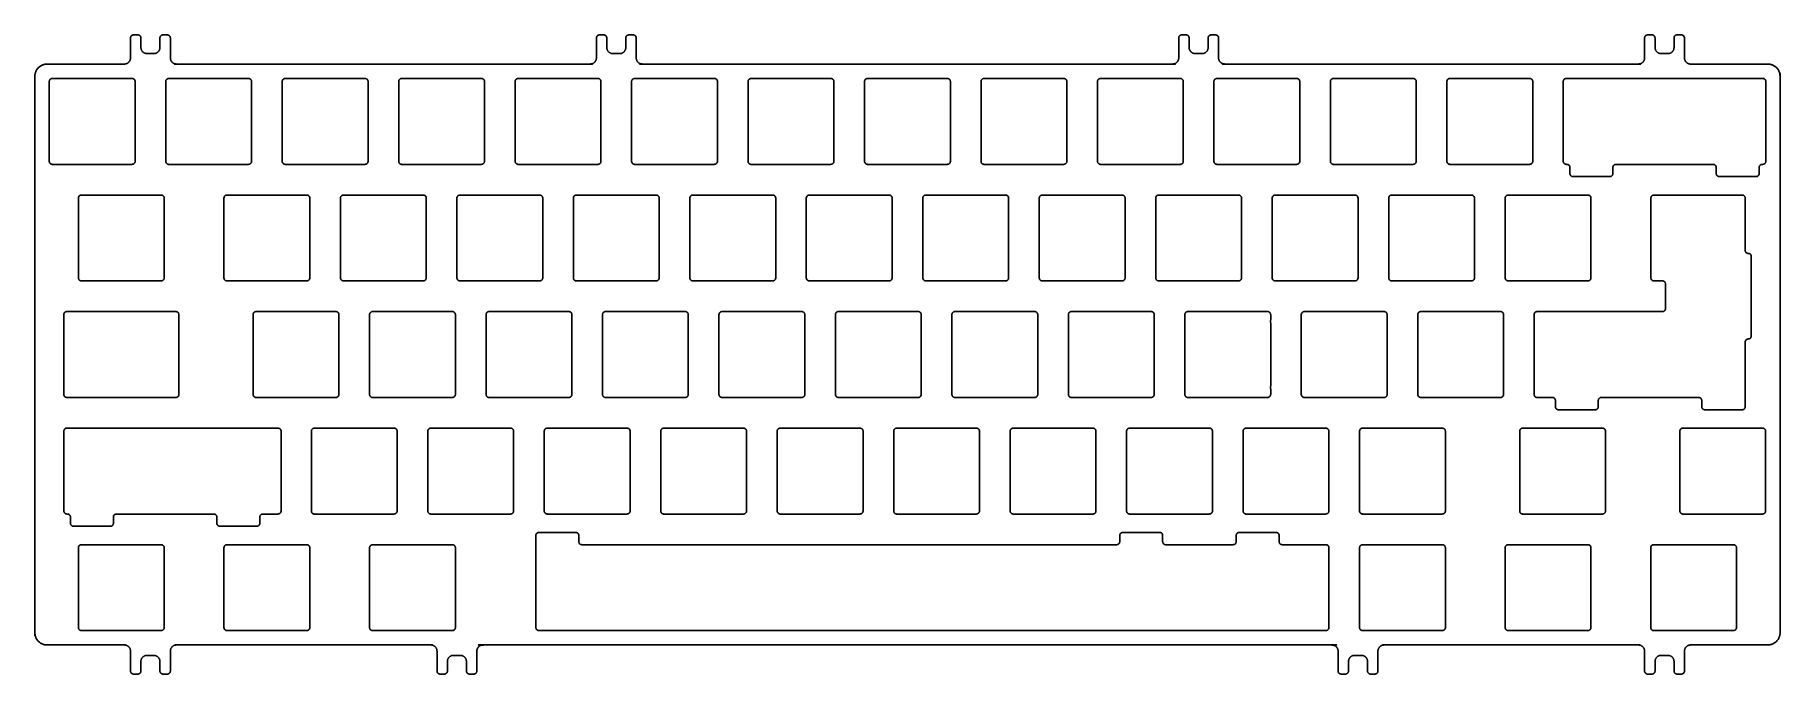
# Model space of a CAD drawing. Header units: millimetres. Extents: x 82 to 366, y 80 to 184.
import ezdxf

# ---------------------------------------------------------------- set-up
doc = ezdxf.new("R2010")
doc.units = ezdxf.units.MM
doc.layers.add('레이어 01', color=7, linetype='Continuous', true_color=0x000000)

msp = doc.modelspace()

# ---------------------------------------------------------------- linework, layer by layer
for p, q in [((163.3, 87.35, -32.78), (163.3, 102.36, -32.78)), ((170.3, 102.36, -32.78), (170.3, 101.35, -32.78)), ((258.05, 100.86, -32.78), (170.8, 100.86, -32.78)), ((258.55, 102.36, -32.78), (258.55, 101.35, -32.78)), ((265.55, 102.36, -32.78), (265.55, 101.35, -32.78)), ((266.05, 100.86, -32.78), (277.05, 100.86, -32.78)), ((277.55, 102.36, -32.78), (277.55, 101.35, -32.78)), ((284.55, 102.36, -32.78), (284.55, 101.35, -32.78)), ((285.05, 100.86, -32.78), (292.17, 100.86, -32.78)), ((292.67, 87.35, -32.78), (292.67, 100.36, -32.78)), ((292.18, 86.86, -32.78), (163.8, 86.86, -32.78))]:
    msp.add_line(p, q)
at = {"layer": '레이어 01', "color": 7, "true_color": 0xffffff}
for points, weights, knots in [([(366.27, 86.51, -32.78), (366.27, 131.86, -32.78), (366.27, 177.21, -32.78), (366.27, 179.21, -32.78), (364.27, 179.21, -32.78), (357.97, 179.21, -32.78), (351.67, 179.21, -32.78), (350.68, 179.21, -32.78), (350.67, 180.21, -32.78), (350.67, 181.83, -32.78), (350.67, 183.46, -32.78), (350.67, 183.66, -32.78), (350.53, 183.81, -32.78), (350.38, 183.96, -32.78), (350.17, 183.96, -32.78), (349.82, 183.96, -32.78), (349.47, 183.96, -32.78), (348.97, 183.96, -32.78), (348.97, 183.46, -32.78), (348.97, 182.68, -32.78), (348.97, 181.91, -32.78), (348.97, 180.91, -32.78), (347.97, 180.91, -32.78), (347.42, 180.91, -32.78), (346.87, 180.91, -32.78), (345.87, 180.91, -32.78), (345.87, 181.91, -32.78), (345.87, 182.68, -32.78), (345.87, 183.46, -32.78), (345.87, 183.96, -32.78), (345.37, 183.96, -32.78), (345.02, 183.96, -32.78), (344.67, 183.96, -32.78), (344.17, 183.96, -32.78), (344.17, 183.46, -32.78), (344.17, 181.83, -32.78), (344.17, 180.21, -32.78), (344.17, 179.21, -32.78), (343.17, 179.21, -32.78), (309.42, 179.21, -32.78), (275.67, 179.21, -32.78), (274.68, 179.21, -32.78), (274.67, 180.21, -32.78), (274.67, 181.83, -32.78), (274.67, 183.46, -32.78), (274.67, 183.66, -32.78), (274.53, 183.81, -32.78), (274.38, 183.96, -32.78), (274.17, 183.96, -32.78), (273.82, 183.96, -32.78), (273.47, 183.96, -32.78), (272.97, 183.96, -32.78), (272.97, 183.46, -32.78), (272.97, 182.68, -32.78), (272.97, 181.91, -32.78), (272.97, 180.91, -32.78), (271.97, 180.91, -32.78), (271.42, 180.91, -32.78), (270.87, 180.91, -32.78), (269.87, 180.91, -32.78), (269.87, 181.91, -32.78), (269.87, 182.68, -32.78), (269.87, 183.46, -32.78), (269.87, 183.96, -32.78), (269.37, 183.96, -32.78), (269.02, 183.96, -32.78), (268.67, 183.96, -32.78), (268.17, 183.96, -32.78), (268.17, 183.46, -32.78), (268.17, 181.83, -32.78), (268.17, 180.21, -32.78), (268.17, 179.21, -32.78), (267.17, 179.21, -32.78), (223.92, 179.21, -32.78), (180.67, 179.21, -32.78), (179.67, 179.21, -32.78), (179.67, 180.21, -32.78), (179.67, 181.83, -32.78), (179.67, 183.46, -32.78), (179.67, 183.96, -32.78), (179.17, 183.96, -32.78), (178.82, 183.96, -32.78), (178.47, 183.96, -32.78), (177.97, 183.96, -32.78), (177.97, 183.46, -32.78), (177.97, 182.68, -32.78), (177.97, 181.91, -32.78), (177.97, 180.91, -32.78), (176.97, 180.91, -32.78), (176.42, 180.91, -32.78), (175.87, 180.91, -32.78), (174.87, 180.91, -32.78), (174.87, 181.91, -32.78), (174.87, 182.68, -32.78), (174.87, 183.46, -32.78), (174.87, 183.96, -32.78), (174.37, 183.96, -32.78), (174.02, 183.96, -32.78), (173.67, 183.96, -32.78), (173.47, 183.96, -32.78), (173.32, 183.81, -32.78), (173.17, 183.66, -32.78), (173.17, 183.46, -32.78), (173.17, 181.83, -32.78), (173.17, 180.21, -32.78), (173.17, 179.21, -32.78), (172.17, 179.21, -32.78), (138.42, 179.21, -32.78), (104.67, 179.21, -32.78), (103.67, 179.21, -32.78), (103.67, 180.21, -32.78), (103.67, 181.83, -32.78), (103.67, 183.46, -32.78), (103.67, 183.96, -32.78), (103.17, 183.96, -32.78), (102.82, 183.96, -32.78), (102.47, 183.96, -32.78), (101.97, 183.96, -32.78), (101.97, 183.46, -32.78), (101.97, 182.68, -32.78), (101.97, 181.91, -32.78), (101.97, 180.91, -32.78), (100.97, 180.91, -32.78), (100.42, 180.91, -32.78), (99.87, 180.91, -32.78), (98.87, 180.91, -32.78), (98.87, 181.91, -32.78), (98.87, 182.68, -32.78), (98.87, 183.46, -32.78), (98.87, 183.96, -32.78), (98.37, 183.96, -32.78), (98.02, 183.96, -32.78), (97.67, 183.96, -32.78), (97.47, 183.96, -32.78), (97.32, 183.81, -32.78), (97.17, 183.66, -32.78), (97.17, 183.46, -32.78), (97.17, 181.83, -32.78), (97.17, 180.21, -32.78), (97.17, 179.21, -32.78), (96.17, 179.21, -32.78), (89.87, 179.21, -32.78), (83.57, 179.21, -32.78), (81.57, 179.21, -32.78), (81.57, 177.21, -32.78)], [1, 1, 1, 0.707106788146, 1, 1, 1, 0.707160050694, 0.999892384474, 0.999892384474, 0.999892384474, 0.923779994874, 0.999892384474, 0.923779994874, 0.999892384474, 0.999892384474, 0.999892384474, 0.707030685522, 0.999892384474, 0.999892384474, 0.999892384474, 0.707030685522, 0.999892384474, 0.999892384474, 0.999892384474, 0.707030685522, 0.999892384474, 0.999892384474, 0.999892384474, 0.707030685522, 0.999892384474, 0.999892384474, 0.999892384474, 0.707031106273, 0.999892384474, 0.999892384474, 0.999892384474, 0.707033378907, 0.999888093908, 0.999888093908, 0.999888093908, 0.707080915135, 0.999780490508, 0.999780490508, 0.999780490508, 0.923676618342, 0.999780490508, 0.923676618342, 0.999780490508, 0.999780490508, 0.999780490508, 0.706951564539, 0.999780490508, 0.999780490508, 0.999780490508, 0.706951564539, 0.999780490508, 0.999780490508, 0.999780490508, 0.70695156454, 0.999780490508, 0.999780490508, 0.999780490508, 0.70695156454, 0.999780490508, 0.999780490508, 0.999780490508, 0.706951985244, 0.999780490508, 0.999780490508, 0.999780490508, 0.706954257186, 0.999776201298, 0.999776201298, 0.999776201298, 0.706954256323, 0.999780489793, 0.999780489793, 0.999780489793, 0.706951984738, 0.999780489793, 0.999780489793, 0.999780489793, 0.706951564034, 0.999780489793, 0.999780489793, 0.999780489793, 0.706951564034, 0.999780489793, 0.999780489793, 0.999780489793, 0.706951564034, 0.999780489793, 0.999780489793, 0.999780489793, 0.706951564034, 0.999780489793, 0.999780489793, 0.999780489793, 0.923676617681, 0.999780489793, 0.923676617681, 0.999780489793, 0.999780489793, 0.999780489793, 0.707080984398, 0.999887953558, 0.999887953558, 0.999887953558, 0.707033277571, 0.99989224239, 0.99989224239, 0.99989224239, 0.707031005804, 0.99989224239, 0.99989224239, 0.99989224239, 0.707030585053, 0.99989224239, 0.99989224239, 0.99989224239, 0.707030585053, 0.99989224239, 0.99989224239, 0.99989224239, 0.707030585053, 0.99989224239, 0.99989224239, 0.99989224239, 0.707030585053, 0.99989224239, 0.99989224239, 0.99989224239, 0.923779863605, 0.99989224239, 0.923779863605, 0.99989224239, 0.99989224239, 0.99989224239, 0.707160020019, 0.999999718279, 0.999999718279, 0.999999718279, 0.707106693505, 1], [4173.662671, 4173.662671, 4173.662671, 4262.034604, 4262.034604, 4265.931933, 4265.931933, 4278.208514, 4278.208514, 4280.156675, 4280.156675, 4283.317392, 4283.317392, 4283.720974, 4283.720974, 4284.124556, 4284.124556, 4284.806588, 4284.806588, 4285.78092, 4285.78092, 4287.291143, 4287.291143, 4289.239807, 4289.239807, 4290.311573, 4290.311573, 4292.260237, 4292.260237, 4293.77046, 4293.77046, 4294.744792, 4294.744792, 4295.426825, 4295.426825, 4296.401156, 4296.401156, 4299.561624, 4299.561624, 4301.510266, 4301.510266, 4367.277701, 4367.277701, 4369.225862, 4369.225862, 4372.38658, 4372.38658, 4372.790161, 4372.790161, 4373.193743, 4373.193743, 4373.875775, 4373.875775, 4374.850108, 4374.850108, 4376.36033, 4376.36033, 4378.308995, 4378.308995, 4379.38076, 4379.38076, 4381.329425, 4381.329425, 4382.839647, 4382.839647, 4383.813979, 4383.813979, 4384.496013, 4384.496013, 4385.470344, 4385.470344, 4388.630812, 4388.630812, 4390.579453, 4390.579453, 4474.859222, 4474.859222, 4476.807863, 4476.807863, 4479.968331, 4479.968331, 4480.942662, 4480.942662, 4481.624696, 4481.624696, 4482.599028, 4482.599028, 4484.10925, 4484.10925, 4486.057915, 4486.057915, 4487.12968, 4487.12968, 4489.078345, 4489.078345, 4490.588567, 4490.588567, 4491.5629, 4491.5629, 4492.244932, 4492.244932, 4492.648514, 4492.648514, 4493.052096, 4493.052096, 4496.212813, 4496.212813, 4498.160973, 4498.160973, 4563.928409, 4563.928409, 4565.87705, 4565.87705, 4569.037518, 4569.037518, 4570.011849, 4570.011849, 4570.693883, 4570.693883, 4571.668215, 4571.668215, 4573.178437, 4573.178437, 4575.127102, 4575.127102, 4576.198867, 4576.198867, 4578.147532, 4578.147532, 4579.657754, 4579.657754, 4580.632087, 4580.632087, 4581.314119, 4581.314119, 4581.717701, 4581.717701, 4582.121283, 4582.121283, 4585.282, 4585.282, 4587.23016, 4587.23016, 4599.506741, 4599.506741, 4603.40407, 4603.40407, 4603.40407]), ([(81.57, 177.21, -32.78), (81.57, 131.86, -32.78), (81.57, 86.51, -32.78), (81.57, 84.51, -32.78), (83.57, 84.51, -32.78), (89.87, 84.51, -32.78), (96.17, 84.51, -32.78), (97.17, 84.51, -32.78), (97.17, 83.51, -32.78), (97.17, 81.89, -32.78), (97.17, 80.27, -32.78), (97.17, 80.06, -32.78), (97.32, 79.92, -32.78), (97.47, 79.77, -32.78), (97.67, 79.77, -32.78), (98.02, 79.77, -32.78), (98.37, 79.77, -32.78), (98.87, 79.77, -32.78), (98.87, 80.27, -32.78), (98.87, 81.04, -32.78), (98.87, 81.82, -32.78), (98.87, 82.82, -32.78), (99.87, 82.82, -32.78), (100.42, 82.82, -32.78), (100.97, 82.82, -32.78), (101.97, 82.82, -32.78), (101.97, 81.82, -32.78), (101.97, 81.04, -32.78), (101.97, 80.27, -32.78), (101.97, 79.77, -32.78), (102.47, 79.77, -32.78), (102.82, 79.77, -32.78), (103.17, 79.77, -32.78), (103.67, 79.77, -32.78), (103.67, 80.27, -32.78), (103.67, 81.89, -32.78), (103.67, 83.51, -32.78), (103.67, 84.51, -32.78), (104.67, 84.51, -32.78), (125.42, 84.51, -32.78), (146.17, 84.51, -32.78), (147.17, 84.51, -32.78), (147.17, 83.51, -32.78), (147.17, 81.89, -32.78), (147.17, 80.27, -32.78), (147.17, 80.06, -32.78), (147.32, 79.92, -32.78), (147.47, 79.77, -32.78), (147.67, 79.77, -32.78), (148.02, 79.77, -32.78), (148.37, 79.77, -32.78), (148.87, 79.77, -32.78), (148.87, 80.27, -32.78), (148.87, 81.04, -32.78), (148.87, 81.82, -32.78), (148.87, 82.82, -32.78), (149.87, 82.82, -32.78), (150.42, 82.82, -32.78), (150.97, 82.82, -32.78), (151.97, 82.82, -32.78), (151.97, 81.82, -32.78), (151.97, 81.04, -32.78), (151.97, 80.27, -32.78), (151.97, 79.77, -32.78), (152.47, 79.77, -32.78), (152.82, 79.77, -32.78), (153.17, 79.77, -32.78), (153.67, 79.77, -32.78), (153.67, 80.27, -32.78), (153.67, 81.89, -32.78), (153.67, 83.51, -32.78), (153.67, 84.51, -32.78), (154.67, 84.51, -32.78), (223.92, 84.51, -32.78), (293.17, 84.51, -32.78), (294.17, 84.51, -32.78), (294.17, 83.51, -32.78), (294.17, 81.89, -32.78), (294.17, 80.27, -32.78), (294.17, 79.77, -32.78), (294.67, 79.77, -32.78), (295.02, 79.77, -32.78), (295.37, 79.77, -32.78), (295.87, 79.77, -32.78), (295.87, 80.27, -32.78), (295.87, 81.04, -32.78), (295.87, 81.82, -32.78), (295.87, 82.82, -32.78), (296.87, 82.82, -32.78), (297.42, 82.82, -32.78), (297.97, 82.82, -32.78), (298.97, 82.82, -32.78), (298.97, 81.82, -32.78), (298.97, 81.04, -32.78), (298.97, 80.27, -32.78), (298.97, 79.77, -32.78), (299.47, 79.77, -32.78), (299.82, 79.77, -32.78), (300.17, 79.77, -32.78), (300.38, 79.77, -32.78), (300.53, 79.92, -32.78), (300.67, 80.06, -32.78), (300.67, 80.27, -32.78), (300.67, 81.89, -32.78), (300.67, 83.51, -32.78), (300.68, 84.51, -32.78), (301.67, 84.51, -32.78), (322.42, 84.51, -32.78), (343.17, 84.51, -32.78), (344.17, 84.51, -32.78), (344.17, 83.51, -32.78), (344.17, 81.89, -32.78), (344.17, 80.27, -32.78), (344.17, 79.77, -32.78), (344.67, 79.77, -32.78), (345.02, 79.77, -32.78), (345.37, 79.77, -32.78), (345.87, 79.77, -32.78), (345.87, 80.27, -32.78), (345.87, 81.04, -32.78), (345.87, 81.82, -32.78), (345.87, 82.82, -32.78), (346.87, 82.82, -32.78), (347.42, 82.82, -32.78), (347.97, 82.82, -32.78), (348.97, 82.82, -32.78), (348.97, 81.82, -32.78), (348.97, 81.04, -32.78), (348.97, 80.27, -32.78), (348.97, 79.77, -32.78), (349.47, 79.77, -32.78), (349.82, 79.77, -32.78), (350.17, 79.77, -32.78), (350.38, 79.77, -32.78), (350.53, 79.92, -32.78), (350.67, 80.06, -32.78), (350.67, 80.27, -32.78), (350.67, 81.89, -32.78), (350.67, 83.51, -32.78), (350.68, 84.51, -32.78), (351.67, 84.51, -32.78), (357.97, 84.51, -32.78), (364.27, 84.51, -32.78), (366.27, 84.51, -32.78), (366.27, 86.51, -32.78)], [1, 1, 1, 0.707106769265, 1, 1, 1, 0.707160219681, 0.999892524708, 0.999892524708, 0.999892524708, 0.923780124433, 0.999892524708, 0.923780124433, 0.999892524708, 0.999892524708, 0.999892524708, 0.707030784682, 0.999892524708, 0.999892524708, 0.999892524708, 0.707030784682, 0.999892524708, 0.999892524708, 0.999892524708, 0.707030784682, 0.999892524708, 0.999892524708, 0.999892524708, 0.707030784682, 0.999892524708, 0.999892524708, 0.999892524708, 0.707031205433, 0.999892524708, 0.999892524708, 0.999892524708, 0.707033478293, 0.999888233692, 0.999888233692, 0.999888233692, 0.707082958659, 0.9997822414, 0.9997822414, 0.9997822414, 0.923678235955, 0.9997822414, 0.923678235955, 0.9997822414, 0.9997822414, 0.9997822414, 0.706952802607, 0.9997822414, 0.9997822414, 0.9997822414, 0.706952802607, 0.9997822414, 0.9997822414, 0.9997822414, 0.706952802607, 0.9997822414, 0.9997822414, 0.9997822414, 0.706952802607, 0.9997822414, 0.9997822414, 0.9997822414, 0.706953223312, 0.9997822414, 0.9997822414, 0.9997822414, 0.706955539222, 0.999777864256, 0.999777864256, 0.999777864256, 0.706955539222, 0.9997822414, 0.9997822414, 0.9997822414, 0.706953223312, 0.9997822414, 0.9997822414, 0.9997822414, 0.706952802607, 0.9997822414, 0.9997822414, 0.9997822414, 0.706952802607, 0.9997822414, 0.9997822414, 0.9997822414, 0.706952802607, 0.9997822414, 0.9997822414, 0.9997822414, 0.706952802607, 0.9997822414, 0.9997822414, 0.9997822414, 0.923678235955, 0.9997822414, 0.923678235955, 0.9997822414, 0.9997822414, 0.9997822414, 0.707082958659, 0.999888233692, 0.999888233692, 0.999888233692, 0.707033571136, 0.999892601621, 0.999892601621, 0.999892601621, 0.707031259819, 0.999892601621, 0.999892601621, 0.999892601621, 0.707030839068, 0.999892601621, 0.999892601621, 0.999892601621, 0.707030839068, 0.999892601621, 0.999892601621, 0.999892601621, 0.707030839068, 0.999892601621, 0.999892601621, 0.999892601621, 0.707030839068, 0.999892601621, 0.999892601621, 0.999892601621, 0.923780195492, 0.999892601621, 0.923780195492, 0.999892601621, 0.999892601621, 0.999892601621, 0.707160203964, 1.00000021692, 1.00000021692, 1.00000021692, 0.707106850671, 1], [4603.40407, 4603.40407, 4603.40407, 4692.507052, 4692.507052, 4696.436621, 4696.436621, 4708.814762, 4708.814762, 4710.779039, 4710.779039, 4713.965903, 4713.965903, 4714.372823, 4714.372823, 4714.779744, 4714.779744, 4715.467418, 4715.467418, 4716.44981, 4716.44981, 4717.972526, 4717.972526, 4719.937311, 4719.937311, 4721.017942, 4721.017942, 4722.982727, 4722.982727, 4724.505443, 4724.505443, 4725.487835, 4725.487835, 4726.17551, 4726.17551, 4727.157901, 4727.157901, 4730.344515, 4730.344515, 4732.309276, 4732.309276, 4773.07857, 4773.07857, 4775.04284, 4775.04284, 4778.229704, 4778.229704, 4778.636625, 4778.636625, 4779.043545, 4779.043545, 4779.731219, 4779.731219, 4780.713612, 4780.713612, 4782.236327, 4782.236327, 4784.201112, 4784.201112, 4785.281744, 4785.281744, 4787.246528, 4787.246528, 4788.769244, 4788.769244, 4789.751636, 4789.751636, 4790.439312, 4790.439312, 4791.421703, 4791.421703, 4794.608316, 4794.608316, 4796.573077, 4796.573077, 4932.634441, 4932.634441, 4934.599202, 4934.599202, 4937.785815, 4937.785815, 4938.768207, 4938.768207, 4939.455882, 4939.455882, 4940.438274, 4940.438274, 4941.96099, 4941.96099, 4943.925774, 4943.925774, 4945.006406, 4945.006406, 4946.971191, 4946.971191, 4948.493906, 4948.493906, 4949.476299, 4949.476299, 4950.163973, 4950.163973, 4950.570893, 4950.570893, 4950.977814, 4950.977814, 4954.164678, 4954.164678, 4956.128948, 4956.128948, 4996.898244, 4996.898244, 4998.863004, 4998.863004, 5002.049618, 5002.049618, 5003.032009, 5003.032009, 5003.719684, 5003.719684, 5004.702076, 5004.702076, 5006.224792, 5006.224792, 5008.189577, 5008.189577, 5009.270208, 5009.270208, 5011.234993, 5011.234993, 5012.757709, 5012.757709, 5013.740101, 5013.740101, 5014.427775, 5014.427775, 5014.834696, 5014.834696, 5015.241616, 5015.241616, 5018.42848, 5018.42848, 5020.392757, 5020.392757, 5032.770897, 5032.770897, 5036.700466, 5036.700466, 5036.700466]), ([(97.42, 162.86, -32.78), (90.92, 162.86, -32.78), (84.42, 162.86, -32.78), (83.92, 162.86, -32.78), (83.92, 163.36, -32.78), (83.92, 169.86, -32.78), (83.92, 176.36, -32.78), (83.92, 176.86, -32.78), (84.42, 176.86, -32.78)], [1, 1, 1, 0.707106781187, 1, 1, 1, 0.707106781187, 1], [-82.712389, -82.712389, -82.712389, -69.911662, -69.911662, -68.926991, -68.926991, -56.126264, -56.126264, -55.141593, -55.141593, -55.141593]), ([(84.42, 176.86, -32.78), (90.92, 176.86, -32.78), (97.42, 176.86, -32.78), (97.92, 176.86, -32.78), (97.92, 176.36, -32.78), (97.92, 169.86, -32.78), (97.92, 163.36, -32.78), (97.92, 162.86, -32.78), (97.42, 162.86, -32.78)], [1, 1, 1, 0.707106781187, 1, 1, 1, 0.707106781187, 1], [-55.141593, -55.141593, -55.141593, -42.340866, -42.340866, -41.356194, -41.356194, -28.555468, -28.555468, -27.570796, -27.570796, -27.570796]), ([(116.42, 162.86, -32.78), (109.92, 162.86, -32.78), (103.42, 162.86, -32.78), (102.92, 162.86, -32.78), (102.92, 163.36, -32.78), (102.92, 169.86, -32.78), (102.92, 176.36, -32.78), (102.92, 176.86, -32.78), (103.42, 176.86, -32.78)], [1, 1, 1, 0.707106781187, 1, 1, 1, 0.707106781187, 1], [-27.570796, -27.570796, -27.570796, -14.770069, -14.770069, -13.785398, -13.785398, -0.984671, -0.984671, 0, 0, 0]), ([(103.42, 176.86, -32.78), (109.92, 176.86, -32.78), (116.42, 176.86, -32.78), (116.92, 176.86, -32.78), (116.92, 176.36, -32.78), (116.92, 169.86, -32.78), (116.92, 163.36, -32.78), (116.92, 162.86, -32.78), (116.42, 162.86, -32.78)], [1, 1, 1, 0.707106781187, 1, 1, 1, 0.707106781187, 1], [0, 0, 0, 12.800727, 12.800727, 13.785398, 13.785398, 26.586125, 26.586125, 27.570796, 27.570796, 27.570796]), ([(135.42, 162.86, -32.78), (128.92, 162.86, -32.78), (122.42, 162.86, -32.78), (121.92, 162.86, -32.78), (121.92, 163.36, -32.78), (121.92, 169.86, -32.78), (121.92, 176.36, -32.78), (121.92, 176.86, -32.78), (122.42, 176.86, -32.78)], [1, 1, 1, 0.707106781187, 1, 1, 1, 0.707106781187, 1], [-82.712389, -82.712389, -82.712389, -69.911662, -69.911662, -68.926991, -68.926991, -56.126264, -56.126264, -55.141593, -55.141593, -55.141593]), ([(122.42, 176.86, -32.78), (128.92, 176.86, -32.78), (135.42, 176.86, -32.78), (135.92, 176.86, -32.78), (135.92, 176.36, -32.78), (135.92, 169.86, -32.78), (135.92, 163.36, -32.78), (135.92, 162.86, -32.78), (135.42, 162.86, -32.78)], [1, 1, 1, 0.707106781187, 1, 1, 1, 0.707106781187, 1], [-55.141593, -55.141593, -55.141593, -42.340866, -42.340866, -41.356194, -41.356194, -28.555468, -28.555468, -27.570796, -27.570796, -27.570796]), ([(154.42, 162.86, -32.78), (147.92, 162.86, -32.78), (141.42, 162.86, -32.78), (140.92, 162.86, -32.78), (140.92, 163.36, -32.78), (140.92, 169.86, -32.78), (140.92, 176.36, -32.78), (140.92, 176.86, -32.78), (141.42, 176.86, -32.78)], [1, 1, 1, 0.707106781187, 1, 1, 1, 0.707106781187, 1], [-82.712389, -82.712389, -82.712389, -69.911662, -69.911662, -68.926991, -68.926991, -56.126264, -56.126264, -55.141593, -55.141593, -55.141593]), ([(141.42, 176.86, -32.78), (147.92, 176.86, -32.78), (154.42, 176.86, -32.78), (154.92, 176.86, -32.78), (154.92, 176.36, -32.78), (154.92, 169.86, -32.78), (154.92, 163.36, -32.78), (154.92, 162.86, -32.78), (154.42, 162.86, -32.78)], [1, 1, 1, 0.707106781187, 1, 1, 1, 0.707106781187, 1], [-55.141593, -55.141593, -55.141593, -42.340866, -42.340866, -41.356194, -41.356194, -28.555468, -28.555468, -27.570796, -27.570796, -27.570796]), ([(173.42, 162.86, -32.78), (166.92, 162.86, -32.78), (160.42, 162.86, -32.78), (159.92, 162.86, -32.78), (159.92, 163.36, -32.78), (159.92, 169.86, -32.78), (159.92, 176.36, -32.78), (159.92, 176.86, -32.78), (160.42, 176.86, -32.78)], [1, 1, 1, 0.707106781187, 1, 1, 1, 0.707106781187, 1], [-27.570796, -27.570796, -27.570796, -14.770069, -14.770069, -13.785398, -13.785398, -0.984671, -0.984671, 0, 0, 0]), ([(160.42, 176.86, -32.78), (166.92, 176.86, -32.78), (173.42, 176.86, -32.78), (173.92, 176.86, -32.78), (173.92, 176.36, -32.78), (173.92, 169.86, -32.78), (173.92, 163.36, -32.78), (173.92, 162.86, -32.78), (173.42, 162.86, -32.78)], [1, 1, 1, 0.707106781187, 1, 1, 1, 0.707106781187, 1], [0, 0, 0, 12.800727, 12.800727, 13.785398, 13.785398, 26.586125, 26.586125, 27.570796, 27.570796, 27.570796]), ([(192.42, 162.86, -32.78), (185.92, 162.86, -32.78), (179.42, 162.86, -32.78), (178.92, 162.86, -32.78), (178.92, 163.36, -32.78), (178.92, 169.86, -32.78), (178.92, 176.36, -32.78), (178.92, 176.86, -32.78), (179.42, 176.86, -32.78)], [1, 1, 1, 0.707106781187, 1, 1, 1, 0.707106781187, 1], [-27.570796, -27.570796, -27.570796, -14.770069, -14.770069, -13.785398, -13.785398, -0.984671, -0.984671, 0, 0, 0]), ([(179.42, 176.86, -32.78), (185.92, 176.86, -32.78), (192.42, 176.86, -32.78), (192.92, 176.86, -32.78), (192.92, 176.36, -32.78), (192.92, 169.86, -32.78), (192.92, 163.36, -32.78), (192.92, 162.86, -32.78), (192.42, 162.86, -32.78)], [1, 1, 1, 0.707106781187, 1, 1, 1, 0.707106781187, 1], [0, 0, 0, 12.800727, 12.800727, 13.785398, 13.785398, 26.586125, 26.586125, 27.570796, 27.570796, 27.570796]), ([(211.42, 162.86, -32.78), (204.92, 162.86, -32.78), (198.42, 162.86, -32.78), (197.92, 162.86, -32.78), (197.92, 163.36, -32.78), (197.92, 169.86, -32.78), (197.92, 176.36, -32.78), (197.92, 176.86, -32.78), (198.42, 176.86, -32.78)], [1, 1, 1, 0.707106781187, 1, 1, 1, 0.707106781187, 1], [-82.712389, -82.712389, -82.712389, -69.911662, -69.911662, -68.926991, -68.926991, -56.126264, -56.126264, -55.141593, -55.141593, -55.141593]), ([(198.42, 176.86, -32.78), (204.92, 176.86, -32.78), (211.42, 176.86, -32.78), (211.92, 176.86, -32.78), (211.92, 176.36, -32.78), (211.92, 169.86, -32.78), (211.92, 163.36, -32.78), (211.92, 162.86, -32.78), (211.42, 162.86, -32.78)], [1, 1, 1, 0.707106781187, 1, 1, 1, 0.707106781187, 1], [-55.141593, -55.141593, -55.141593, -42.340866, -42.340866, -41.356194, -41.356194, -28.555468, -28.555468, -27.570796, -27.570796, -27.570796]), ([(230.42, 162.86, -32.78), (223.92, 162.86, -32.78), (217.42, 162.86, -32.78), (216.92, 162.86, -32.78), (216.92, 163.36, -32.78), (216.92, 169.86, -32.78), (216.92, 176.36, -32.78), (216.92, 176.86, -32.78), (217.42, 176.86, -32.78)], [1, 1, 1, 0.707106781187, 1, 1, 1, 0.707106781187, 1], [-96.497787, -96.497787, -96.497787, -83.69706, -83.69706, -82.712389, -82.712389, -69.911662, -69.911662, -68.926991, -68.926991, -68.926991]), ([(217.42, 176.86, -32.78), (223.92, 176.86, -32.78), (230.42, 176.86, -32.78), (230.92, 176.86, -32.78), (230.92, 176.36, -32.78), (230.92, 169.86, -32.78), (230.92, 163.36, -32.78), (230.92, 162.86, -32.78), (230.42, 162.86, -32.78)], [1, 1, 1, 0.707106781187, 1, 1, 1, 0.707106781187, 1], [-68.926991, -68.926991, -68.926991, -56.126264, -56.126264, -55.141593, -55.141593, -42.340866, -42.340866, -41.356194, -41.356194, -41.356194]), ([(249.42, 162.86, -32.78), (242.92, 162.86, -32.78), (236.42, 162.86, -32.78), (235.92, 162.86, -32.78), (235.92, 163.36, -32.78), (235.92, 169.86, -32.78), (235.92, 176.36, -32.78), (235.92, 176.86, -32.78), (236.42, 176.86, -32.78)], [1, 1, 1, 0.707106781187, 1, 1, 1, 0.707106781187, 1], [-82.712389, -82.712389, -82.712389, -69.911662, -69.911662, -68.926991, -68.926991, -56.126264, -56.126264, -55.141593, -55.141593, -55.141593]), ([(236.42, 176.86, -32.78), (242.92, 176.86, -32.78), (249.42, 176.86, -32.78), (249.92, 176.86, -32.78), (249.92, 176.36, -32.78), (249.92, 169.86, -32.78), (249.92, 163.36, -32.78), (249.92, 162.86, -32.78), (249.42, 162.86, -32.78)], [1, 1, 1, 0.707106781187, 1, 1, 1, 0.707106781187, 1], [-55.141593, -55.141593, -55.141593, -42.340866, -42.340866, -41.356194, -41.356194, -28.555468, -28.555468, -27.570796, -27.570796, -27.570796]), ([(268.42, 162.86, -32.78), (261.92, 162.86, -32.78), (255.42, 162.86, -32.78), (254.92, 162.86, -32.78), (254.92, 163.36, -32.78), (254.92, 169.86, -32.78), (254.92, 176.36, -32.78), (254.92, 176.86, -32.78), (255.42, 176.86, -32.78)], [1, 1, 1, 0.707106781187, 1, 1, 1, 0.707106781187, 1], [-82.712389, -82.712389, -82.712389, -69.911662, -69.911662, -68.926991, -68.926991, -56.126264, -56.126264, -55.141593, -55.141593, -55.141593]), ([(255.42, 176.86, -32.78), (261.92, 176.86, -32.78), (268.42, 176.86, -32.78), (268.92, 176.86, -32.78), (268.92, 176.36, -32.78), (268.92, 169.86, -32.78), (268.92, 163.36, -32.78), (268.92, 162.86, -32.78), (268.42, 162.86, -32.78)], [1, 1, 1, 0.707106781187, 1, 1, 1, 0.707106781187, 1], [-55.141593, -55.141593, -55.141593, -42.340866, -42.340866, -41.356194, -41.356194, -28.555468, -28.555468, -27.570796, -27.570796, -27.570796]), ([(287.42, 162.86, -32.78), (280.92, 162.86, -32.78), (274.42, 162.86, -32.78), (273.92, 162.86, -32.78), (273.92, 163.36, -32.78), (273.92, 169.86, -32.78), (273.92, 176.36, -32.78), (273.92, 176.86, -32.78), (274.42, 176.86, -32.78)], [1, 1, 1, 0.707106781187, 1, 1, 1, 0.707106781187, 1], [-27.570796, -27.570796, -27.570796, -14.770069, -14.770069, -13.785398, -13.785398, -0.984671, -0.984671, 0, 0, 0]), ([(274.42, 176.86, -32.78), (280.92, 176.86, -32.78), (287.42, 176.86, -32.78), (287.92, 176.86, -32.78), (287.92, 176.36, -32.78), (287.92, 169.86, -32.78), (287.92, 163.36, -32.78), (287.92, 162.86, -32.78), (287.42, 162.86, -32.78)], [1, 1, 1, 0.707106781187, 1, 1, 1, 0.707106781187, 1], [0, 0, 0, 12.800727, 12.800727, 13.785398, 13.785398, 26.586125, 26.586125, 27.570796, 27.570796, 27.570796]), ([(306.42, 162.86, -32.78), (299.92, 162.86, -32.78), (293.42, 162.86, -32.78), (292.92, 162.86, -32.78), (292.92, 163.36, -32.78), (292.92, 169.86, -32.78), (292.92, 176.36, -32.78), (292.92, 176.86, -32.78), (293.42, 176.86, -32.78)], [1, 1, 1, 0.707106781187, 1, 1, 1, 0.707106781187, 1], [-27.570796, -27.570796, -27.570796, -14.770069, -14.770069, -13.785398, -13.785398, -0.984671, -0.984671, 0, 0, 0]), ([(293.42, 176.86, -32.78), (299.92, 176.86, -32.78), (306.42, 176.86, -32.78), (306.92, 176.86, -32.78), (306.92, 176.36, -32.78), (306.92, 169.86, -32.78), (306.92, 163.36, -32.78), (306.92, 162.86, -32.78), (306.42, 162.86, -32.78)], [1, 1, 1, 0.707106781187, 1, 1, 1, 0.707106781187, 1], [0, 0, 0, 12.800727, 12.800727, 13.785398, 13.785398, 26.586125, 26.586125, 27.570796, 27.570796, 27.570796]), ([(325.42, 162.86, -32.78), (318.92, 162.86, -32.78), (312.42, 162.86, -32.78), (311.92, 162.86, -32.78), (311.92, 163.36, -32.78), (311.92, 169.86, -32.78), (311.92, 176.36, -32.78), (311.92, 176.86, -32.78), (312.42, 176.86, -32.78)], [1, 1, 1, 0.707106781187, 1, 1, 1, 0.707106781187, 1], [-82.712389, -82.712389, -82.712389, -69.911662, -69.911662, -68.926991, -68.926991, -56.126264, -56.126264, -55.141593, -55.141593, -55.141593]), ([(312.42, 176.86, -32.78), (318.92, 176.86, -32.78), (325.42, 176.86, -32.78), (325.92, 176.86, -32.78), (325.92, 176.36, -32.78), (325.92, 169.86, -32.78), (325.92, 163.36, -32.78), (325.92, 162.86, -32.78), (325.42, 162.86, -32.78)], [1, 1, 1, 0.707106781187, 1, 1, 1, 0.707106781187, 1], [-55.141593, -55.141593, -55.141593, -42.340866, -42.340866, -41.356194, -41.356194, -28.555468, -28.555468, -27.570796, -27.570796, -27.570796]), ([(331.99, 161.36, -32.78), (331.99, 161.86, -32.78), (331.99, 162.36, -32.78), (331.99, 162.86, -32.78), (331.49, 162.86, -32.78), (331.44, 162.86, -32.78), (331.4, 162.86, -32.78), (330.9, 162.86, -32.78), (330.9, 163.36, -32.78), (330.9, 169.86, -32.78), (330.9, 176.36, -32.78), (330.9, 176.86, -32.78), (331.4, 176.86, -32.78), (347.42, 176.86, -32.78), (363.45, 176.86, -32.78), (363.95, 176.86, -32.78), (363.95, 176.36, -32.78)], [1, 1, 1, 0.707106781186, 1, 1, 1, 0.707106781186, 1, 1, 1, 0.707106781187, 1, 1, 1, 0.707106781187, 1], [-17536.788066, -17536.788066, -17536.788066, -17535.802335, -17535.802335, -17534.816603, -17534.816603, -17534.730845, -17534.730845, -17533.745113, -17533.745113, -17520.930606, -17520.930606, -17519.944875, -17519.944875, -17488.352186, -17488.352186, -17487.366454, -17487.366454, -17487.366454]), ([(363.95, 176.36, -32.78), (363.95, 169.86, -32.78), (363.95, 163.36, -32.78), (363.95, 162.86, -32.78), (363.45, 162.86, -32.78), (363.41, 162.86, -32.78), (363.36, 162.86, -32.78), (362.86, 162.86, -32.78), (362.86, 162.36, -32.78), (362.86, 161.86, -32.78), (362.86, 161.36, -32.78), (362.86, 160.86, -32.78), (362.36, 160.86, -32.78), (359.36, 160.86, -32.78), (356.36, 160.86, -32.78), (355.86, 160.86, -32.78), (355.86, 161.36, -32.78), (355.86, 161.86, -32.78), (355.86, 162.36, -32.78), (355.86, 162.86, -32.78), (355.36, 162.86, -32.78), (347.42, 162.86, -32.78), (339.49, 162.86, -32.78), (338.99, 162.86, -32.78), (338.99, 162.36, -32.78), (338.99, 161.86, -32.78), (338.99, 161.36, -32.78), (338.99, 160.86, -32.78), (338.49, 160.86, -32.78), (335.49, 160.86, -32.78), (332.49, 160.86, -32.78), (331.99, 160.86, -32.78), (331.99, 161.36, -32.78)], [1, 1, 1, 0.707106781187, 1, 1, 1, 0.707106781186, 1, 1, 1, 0.707106781187, 1, 1, 1, 0.707106781186, 1, 1, 1, 0.707106781186, 1, 1, 1, 0.707106781187, 1, 1, 1, 0.707106781187, 1, 1, 1, 0.707106781186, 1], [-17487.366454, -17487.366454, -17487.366454, -17474.831744, -17474.831744, -17473.867535, -17473.867535, -17473.783649, -17473.783649, -17472.819441, -17472.819441, -17471.855232, -17471.855232, -17470.891024, -17470.891024, -17465.105773, -17465.105773, -17464.141564, -17464.141564, -17463.177356, -17463.177356, -17462.213147, -17462.213147, -17446.905373, -17446.905373, -17445.941165, -17445.941165, -17444.976956, -17444.976956, -17444.012748, -17444.012748, -17438.227496, -17438.227496, -17437.263288, -17437.263288, -17437.263288]), ([(102.17, 143.86, -32.78), (95.67, 143.86, -32.78), (89.17, 143.86, -32.78), (88.67, 143.86, -32.78), (88.67, 144.36, -32.78), (88.67, 150.86, -32.78), (88.67, 157.36, -32.78), (88.67, 157.86, -32.78), (89.17, 157.86, -32.78)], [1, 1, 1, 0.707106781187, 1, 1, 1, 0.707106781187, 1], [-82.712389, -82.712389, -82.712389, -69.911662, -69.911662, -68.926991, -68.926991, -56.126264, -56.126264, -55.141593, -55.141593, -55.141593]), ([(89.17, 157.86, -32.78), (95.67, 157.86, -32.78), (102.17, 157.86, -32.78), (102.67, 157.86, -32.78), (102.67, 157.36, -32.78), (102.67, 150.86, -32.78), (102.67, 144.36, -32.78), (102.67, 143.86, -32.78), (102.17, 143.86, -32.78)], [1, 1, 1, 0.707106781187, 1, 1, 1, 0.707106781187, 1], [-55.141593, -55.141593, -55.141593, -42.340866, -42.340866, -41.356194, -41.356194, -28.555468, -28.555468, -27.570796, -27.570796, -27.570796]), ([(125.92, 143.86, -32.78), (119.42, 143.86, -32.78), (112.92, 143.86, -32.78), (112.42, 143.86, -32.78), (112.42, 144.36, -32.78), (112.42, 150.86, -32.78), (112.42, 157.36, -32.78), (112.42, 157.86, -32.78), (112.92, 157.86, -32.78)], [1, 1, 1, 0.707106781187, 1, 1, 1, 0.707106781187, 1], [-82.712389, -82.712389, -82.712389, -69.911662, -69.911662, -68.926991, -68.926991, -56.126264, -56.126264, -55.141593, -55.141593, -55.141593]), ([(112.92, 157.86, -32.78), (119.42, 157.86, -32.78), (125.92, 157.86, -32.78), (126.42, 157.86, -32.78), (126.42, 157.36, -32.78), (126.42, 150.86, -32.78), (126.42, 144.36, -32.78), (126.42, 143.86, -32.78), (125.92, 143.86, -32.78)], [1, 1, 1, 0.707106781187, 1, 1, 1, 0.707106781187, 1], [-55.141593, -55.141593, -55.141593, -42.340866, -42.340866, -41.356194, -41.356194, -28.555468, -28.555468, -27.570796, -27.570796, -27.570796]), ([(144.92, 143.86, -32.78), (138.42, 143.86, -32.78), (131.92, 143.86, -32.78), (131.42, 143.86, -32.78), (131.42, 144.36, -32.78), (131.42, 150.86, -32.78), (131.42, 157.36, -32.78), (131.42, 157.86, -32.78), (131.92, 157.86, -32.78)], [1, 1, 1, 0.707106781187, 1, 1, 1, 0.707106781187, 1], [-96.497787, -96.497787, -96.497787, -83.69706, -83.69706, -82.712389, -82.712389, -69.911662, -69.911662, -68.926991, -68.926991, -68.926991]), ([(131.92, 157.86, -32.78), (138.42, 157.86, -32.78), (144.92, 157.86, -32.78), (145.42, 157.86, -32.78), (145.42, 157.36, -32.78), (145.42, 150.86, -32.78), (145.42, 144.36, -32.78), (145.42, 143.86, -32.78), (144.92, 143.86, -32.78)], [1, 1, 1, 0.707106781187, 1, 1, 1, 0.707106781187, 1], [-68.926991, -68.926991, -68.926991, -56.126264, -56.126264, -55.141593, -55.141593, -42.340866, -42.340866, -41.356194, -41.356194, -41.356194]), ([(163.92, 143.86, -32.78), (157.42, 143.86, -32.78), (150.92, 143.86, -32.78), (150.42, 143.86, -32.78), (150.42, 144.36, -32.78), (150.42, 150.86, -32.78), (150.42, 157.36, -32.78), (150.42, 157.86, -32.78), (150.92, 157.86, -32.78)], [1, 1, 1, 0.707106781187, 1, 1, 1, 0.707106781187, 1], [-82.712389, -82.712389, -82.712389, -69.911662, -69.911662, -68.926991, -68.926991, -56.126264, -56.126264, -55.141593, -55.141593, -55.141593]), ([(150.92, 157.86, -32.78), (157.42, 157.86, -32.78), (163.92, 157.86, -32.78), (164.42, 157.86, -32.78), (164.42, 157.36, -32.78), (164.42, 150.86, -32.78), (164.42, 144.36, -32.78), (164.42, 143.86, -32.78), (163.92, 143.86, -32.78)], [1, 1, 1, 0.707106781187, 1, 1, 1, 0.707106781187, 1], [-55.141593, -55.141593, -55.141593, -42.340866, -42.340866, -41.356194, -41.356194, -28.555468, -28.555468, -27.570796, -27.570796, -27.570796]), ([(182.92, 143.86, -32.78), (176.42, 143.86, -32.78), (169.92, 143.86, -32.78), (169.42, 143.86, -32.78), (169.42, 144.36, -32.78), (169.42, 150.86, -32.78), (169.42, 157.36, -32.78), (169.42, 157.86, -32.78), (169.92, 157.86, -32.78)], [1, 1, 1, 0.707106781187, 1, 1, 1, 0.707106781187, 1], [-82.712389, -82.712389, -82.712389, -69.911662, -69.911662, -68.926991, -68.926991, -56.126264, -56.126264, -55.141593, -55.141593, -55.141593]), ([(169.92, 157.86, -32.78), (176.42, 157.86, -32.78), (182.92, 157.86, -32.78), (183.42, 157.86, -32.78), (183.42, 157.36, -32.78), (183.42, 150.86, -32.78), (183.42, 144.36, -32.78), (183.42, 143.86, -32.78), (182.92, 143.86, -32.78)], [1, 1, 1, 0.707106781187, 1, 1, 1, 0.707106781187, 1], [-55.141593, -55.141593, -55.141593, -42.340866, -42.340866, -41.356194, -41.356194, -28.555468, -28.555468, -27.570796, -27.570796, -27.570796]), ([(201.92, 143.86, -32.78), (195.42, 143.86, -32.78), (188.92, 143.86, -32.78), (188.42, 143.86, -32.78), (188.42, 144.36, -32.78), (188.42, 150.86, -32.78), (188.42, 157.36, -32.78), (188.42, 157.86, -32.78), (188.92, 157.86, -32.78)], [1, 1, 1, 0.707106781187, 1, 1, 1, 0.707106781187, 1], [-82.712389, -82.712389, -82.712389, -69.911662, -69.911662, -68.926991, -68.926991, -56.126264, -56.126264, -55.141593, -55.141593, -55.141593]), ([(188.92, 157.86, -32.78), (195.42, 157.86, -32.78), (201.92, 157.86, -32.78), (202.42, 157.86, -32.78), (202.42, 157.36, -32.78), (202.42, 150.86, -32.78), (202.42, 144.36, -32.78), (202.42, 143.86, -32.78), (201.92, 143.86, -32.78)], [1, 1, 1, 0.707106781187, 1, 1, 1, 0.707106781187, 1], [-55.141593, -55.141593, -55.141593, -42.340866, -42.340866, -41.356194, -41.356194, -28.555468, -28.555468, -27.570796, -27.570796, -27.570796]), ([(220.92, 143.86, -32.78), (214.42, 143.86, -32.78), (207.92, 143.86, -32.78), (207.42, 143.86, -32.78), (207.42, 144.36, -32.78), (207.42, 150.86, -32.78), (207.42, 157.36, -32.78), (207.42, 157.86, -32.78), (207.92, 157.86, -32.78)], [1, 1, 1, 0.707106781187, 1, 1, 1, 0.707106781187, 1], [-82.712389, -82.712389, -82.712389, -69.911662, -69.911662, -68.926991, -68.926991, -56.126264, -56.126264, -55.141593, -55.141593, -55.141593]), ([(207.92, 157.86, -32.78), (214.42, 157.86, -32.78), (220.92, 157.86, -32.78), (221.42, 157.86, -32.78), (221.42, 157.36, -32.78), (221.42, 150.86, -32.78), (221.42, 144.36, -32.78), (221.42, 143.86, -32.78), (220.92, 143.86, -32.78)], [1, 1, 1, 0.707106781187, 1, 1, 1, 0.707106781187, 1], [-55.141593, -55.141593, -55.141593, -42.340866, -42.340866, -41.356194, -41.356194, -28.555468, -28.555468, -27.570796, -27.570796, -27.570796]), ([(239.92, 143.86, -32.78), (233.42, 143.86, -32.78), (226.92, 143.86, -32.78), (226.42, 143.86, -32.78), (226.42, 144.36, -32.78), (226.42, 150.86, -32.78), (226.42, 157.36, -32.78), (226.42, 157.86, -32.78), (226.92, 157.86, -32.78)], [1, 1, 1, 0.707106781187, 1, 1, 1, 0.707106781187, 1], [-82.712389, -82.712389, -82.712389, -69.911662, -69.911662, -68.926991, -68.926991, -56.126264, -56.126264, -55.141593, -55.141593, -55.141593]), ([(226.92, 157.86, -32.78), (233.42, 157.86, -32.78), (239.92, 157.86, -32.78), (240.42, 157.86, -32.78), (240.42, 157.36, -32.78), (240.42, 150.86, -32.78), (240.42, 144.36, -32.78), (240.42, 143.86, -32.78), (239.92, 143.86, -32.78)], [1, 1, 1, 0.707106781187, 1, 1, 1, 0.707106781187, 1], [-55.141593, -55.141593, -55.141593, -42.340866, -42.340866, -41.356194, -41.356194, -28.555468, -28.555468, -27.570796, -27.570796, -27.570796]), ([(258.92, 143.86, -32.78), (252.42, 143.86, -32.78), (245.92, 143.86, -32.78), (245.42, 143.86, -32.78), (245.42, 144.36, -32.78), (245.42, 150.86, -32.78), (245.42, 157.36, -32.78), (245.42, 157.86, -32.78), (245.92, 157.86, -32.78)], [1, 1, 1, 0.707106781187, 1, 1, 1, 0.707106781187, 1], [-96.497787, -96.497787, -96.497787, -83.69706, -83.69706, -82.712389, -82.712389, -69.911662, -69.911662, -68.926991, -68.926991, -68.926991]), ([(245.92, 157.86, -32.78), (252.42, 157.86, -32.78), (258.92, 157.86, -32.78), (259.42, 157.86, -32.78), (259.42, 157.36, -32.78), (259.42, 150.86, -32.78), (259.42, 144.36, -32.78), (259.42, 143.86, -32.78), (258.92, 143.86, -32.78)], [1, 1, 1, 0.707106781187, 1, 1, 1, 0.707106781187, 1], [-68.926991, -68.926991, -68.926991, -56.126264, -56.126264, -55.141593, -55.141593, -42.340866, -42.340866, -41.356194, -41.356194, -41.356194]), ([(277.92, 143.86, -32.78), (271.42, 143.86, -32.78), (264.92, 143.86, -32.78), (264.42, 143.86, -32.78), (264.42, 144.36, -32.78), (264.42, 150.86, -32.78), (264.42, 157.36, -32.78), (264.42, 157.86, -32.78), (264.92, 157.86, -32.78)], [1, 1, 1, 0.707106781187, 1, 1, 1, 0.707106781187, 1], [-82.712389, -82.712389, -82.712389, -69.911662, -69.911662, -68.926991, -68.926991, -56.126264, -56.126264, -55.141593, -55.141593, -55.141593]), ([(264.92, 157.86, -32.78), (271.42, 157.86, -32.78), (277.92, 157.86, -32.78), (278.42, 157.86, -32.78), (278.42, 157.36, -32.78), (278.42, 150.86, -32.78), (278.42, 144.36, -32.78), (278.42, 143.86, -32.78), (277.92, 143.86, -32.78)], [1, 1, 1, 0.707106781187, 1, 1, 1, 0.707106781187, 1], [-55.141593, -55.141593, -55.141593, -42.340866, -42.340866, -41.356194, -41.356194, -28.555468, -28.555468, -27.570796, -27.570796, -27.570796]), ([(296.92, 143.86, -32.78), (290.42, 143.86, -32.78), (283.92, 143.86, -32.78), (283.42, 143.86, -32.78), (283.42, 144.36, -32.78), (283.42, 150.86, -32.78), (283.42, 157.36, -32.78), (283.42, 157.86, -32.78), (283.92, 157.86, -32.78)], [1, 1, 1, 0.707106781187, 1, 1, 1, 0.707106781187, 1], [-82.712389, -82.712389, -82.712389, -69.911662, -69.911662, -68.926991, -68.926991, -56.126264, -56.126264, -55.141593, -55.141593, -55.141593]), ([(283.92, 157.86, -32.78), (290.42, 157.86, -32.78), (296.92, 157.86, -32.78), (297.42, 157.86, -32.78), (297.42, 157.36, -32.78), (297.42, 150.86, -32.78), (297.42, 144.36, -32.78), (297.42, 143.86, -32.78), (296.92, 143.86, -32.78)], [1, 1, 1, 0.707106781187, 1, 1, 1, 0.707106781187, 1], [-55.141593, -55.141593, -55.141593, -42.340866, -42.340866, -41.356194, -41.356194, -28.555468, -28.555468, -27.570796, -27.570796, -27.570796]), ([(315.92, 143.86, -32.78), (309.42, 143.86, -32.78), (302.92, 143.86, -32.78), (302.42, 143.86, -32.78), (302.42, 144.36, -32.78), (302.42, 150.86, -32.78), (302.42, 157.36, -32.78), (302.42, 157.86, -32.78), (302.92, 157.86, -32.78)], [1, 1, 1, 0.707106781187, 1, 1, 1, 0.707106781187, 1], [-96.497787, -96.497787, -96.497787, -83.69706, -83.69706, -82.712389, -82.712389, -69.911662, -69.911662, -68.926991, -68.926991, -68.926991]), ([(302.92, 157.86, -32.78), (309.42, 157.86, -32.78), (315.92, 157.86, -32.78), (316.42, 157.86, -32.78), (316.42, 157.36, -32.78), (316.42, 150.86, -32.78), (316.42, 144.36, -32.78), (316.42, 143.86, -32.78), (315.92, 143.86, -32.78)], [1, 1, 1, 0.707106781187, 1, 1, 1, 0.707106781187, 1], [-68.926991, -68.926991, -68.926991, -56.126264, -56.126264, -55.141593, -55.141593, -42.340866, -42.340866, -41.356194, -41.356194, -41.356194]), ([(334.92, 143.86, -32.78), (328.42, 143.86, -32.78), (321.92, 143.86, -32.78), (321.42, 143.86, -32.78), (321.42, 144.36, -32.78), (321.42, 150.86, -32.78), (321.42, 157.36, -32.78), (321.42, 157.86, -32.78), (321.92, 157.86, -32.78)], [1, 1, 1, 0.707106781187, 1, 1, 1, 0.707106781187, 1], [-82.712389, -82.712389, -82.712389, -69.911662, -69.911662, -68.926991, -68.926991, -56.126264, -56.126264, -55.141593, -55.141593, -55.141593]), ([(321.92, 157.86, -32.78), (328.42, 157.86, -32.78), (334.92, 157.86, -32.78), (335.42, 157.86, -32.78), (335.42, 157.36, -32.78), (335.42, 150.86, -32.78), (335.42, 144.36, -32.78), (335.42, 143.86, -32.78), (334.92, 143.86, -32.78)], [1, 1, 1, 0.707106781187, 1, 1, 1, 0.707106781187, 1], [-55.141593, -55.141593, -55.141593, -42.340866, -42.340866, -41.356194, -41.356194, -28.555468, -28.555468, -27.570796, -27.570796, -27.570796]), ([(345.2, 144.36, -32.78), (345.2, 150.86, -32.78), (345.2, 157.36, -32.78), (345.2, 157.86, -32.78), (345.7, 157.86, -32.78), (352.89, 157.86, -32.78), (360.08, 157.86, -32.78), (360.58, 157.86, -32.78), (360.58, 157.36, -32.78), (360.58, 153.1, -32.78), (360.58, 148.84, -32.78), (360.58, 148.34, -32.78), (361.08, 148.34, -32.78), (361.58, 148.34, -32.78), (361.58, 147.84, -32.78), (361.58, 141.36, -32.78), (361.58, 134.89, -32.78), (361.58, 134.39, -32.78), (361.08, 134.39, -32.78), (360.58, 134.39, -32.78), (360.58, 133.89, -32.78), (360.58, 128.62, -32.78), (360.58, 123.36, -32.78), (360.58, 122.86, -32.78), (360.08, 122.86, -32.78), (357.04, 122.86, -32.78), (353.99, 122.86, -32.78), (353.49, 122.86, -32.78), (353.49, 123.36, -32.78), (353.49, 123.86, -32.78), (353.49, 124.36, -32.78)], [1, 1, 1, 0.707106781187, 1, 1, 1, 0.707106781186, 1, 1, 1, 0.707106781187, 1, 0.707106781187, 1, 1, 1, 0.707106781186, 1, 0.707106781186, 1, 1, 1, 0.707106781187, 1, 1, 1, 0.707106781187, 1, 1, 1], [-20762.563282, -20762.563282, -20762.563282, -20749.862989, -20749.862989, -20748.886043, -20748.886043, -20734.836343, -20734.836343, -20733.859397, -20733.859397, -20725.530935, -20725.530935, -20724.553989, -20724.553989, -20723.577044, -20723.577044, -20710.925597, -20710.925597, -20709.948652, -20709.948652, -20708.971706, -20708.971706, -20698.689353, -20698.689353, -20697.712407, -20697.712407, -20691.765739, -20691.765739, -20690.788793, -20690.788793, -20689.811847, -20689.811847, -20689.811847]), ([(353.49, 124.36, -32.78), (353.49, 124.86, -32.78), (352.99, 124.86, -32.78), (345.05, 124.86, -32.78), (337.12, 124.86, -32.78), (336.62, 124.86, -32.78), (336.62, 124.36, -32.78), (336.62, 123.86, -32.78), (336.62, 123.36, -32.78), (336.62, 122.86, -32.78), (336.12, 122.86, -32.78), (333.12, 122.86, -32.78), (330.12, 122.86, -32.78), (329.62, 122.86, -32.78), (329.62, 123.36, -32.78), (329.62, 123.86, -32.78), (329.62, 124.36, -32.78), (329.62, 124.86, -32.78), (329.12, 124.86, -32.78), (327.88, 124.86, -32.78), (326.65, 124.86, -32.78), (326.15, 124.86, -32.78), (326.15, 125.36, -32.78), (326.15, 131.86, -32.78), (326.15, 138.36, -32.78), (326.15, 138.86, -32.78), (326.65, 138.86, -32.78), (336.86, 138.86, -32.78), (347.08, 138.86, -32.78), (347.58, 138.86, -32.78), (347.58, 139.36, -32.78), (347.58, 141.36, -32.78), (347.58, 143.36, -32.78), (347.58, 143.86, -32.78), (347.08, 143.86, -32.78), (346.39, 143.86, -32.78), (345.7, 143.86, -32.78), (345.2, 143.86, -32.78), (345.2, 144.36, -32.78)], [1, 0.707106781187, 1, 1, 1, 0.707106781186, 1, 1, 1, 0.707106781186, 1, 1, 1, 0.707106781186, 1, 1, 1, 0.707106781186, 1, 1, 1, 0.707106781187, 1, 1, 1, 0.707106781187, 1, 1, 1, 0.707106781187, 1, 1, 1, 0.707106781186, 1, 1, 1, 0.707106781187, 1], [-20689.811847, -20689.811847, -20689.811847, -20688.840401, -20688.840401, -20673.417723, -20673.417723, -20672.446277, -20672.446277, -20671.474831, -20671.474831, -20670.503384, -20670.503384, -20664.674708, -20664.674708, -20663.703262, -20663.703262, -20662.731816, -20662.731816, -20661.76037, -20661.76037, -20659.362598, -20659.362598, -20658.391152, -20658.391152, -20645.762352, -20645.762352, -20644.790906, -20644.790906, -20624.943048, -20624.943048, -20623.971602, -20623.971602, -20620.085818, -20620.085818, -20619.114372, -20619.114372, -20617.772562, -20617.772562, -20616.801116, -20616.801116, -20616.801116]), ([(104.56, 124.86, -32.78), (95.67, 124.86, -32.78), (86.79, 124.86, -32.78), (86.29, 124.86, -32.78), (86.29, 125.36, -32.78), (86.29, 131.86, -32.78), (86.29, 138.36, -32.78), (86.29, 138.86, -32.78), (86.79, 138.86, -32.78)], [1, 1, 1, 0.707106781187, 1, 1, 1, 0.707106781187, 1], [-20138.277115, -20138.277115, -20138.277115, -20120.747312, -20120.747312, -20119.760412, -20119.760412, -20106.930718, -20106.930718, -20105.943818, -20105.943818, -20105.943818]), ([(86.79, 138.86, -32.78), (95.67, 138.86, -32.78), (104.56, 138.86, -32.78), (105.06, 138.86, -32.78), (105.06, 138.36, -32.78), (105.06, 131.86, -32.78), (105.06, 125.36, -32.78), (105.06, 124.86, -32.78), (104.56, 124.86, -32.78)], [1, 1, 1, 0.707106781187, 1, 1, 1, 0.707106781187, 1], [-20170.610411, -20170.610411, -20170.610411, -20153.080608, -20153.080608, -20152.093708, -20152.093708, -20139.264014, -20139.264014, -20138.277115, -20138.277115, -20138.277115]), ([(130.67, 124.86, -32.78), (124.17, 124.86, -32.78), (117.67, 124.86, -32.78), (117.17, 124.86, -32.78), (117.17, 125.36, -32.78), (117.17, 131.86, -32.78), (117.17, 138.36, -32.78), (117.17, 138.86, -32.78), (117.67, 138.86, -32.78)], [1, 1, 1, 0.707106781187, 1, 1, 1, 0.707106781187, 1], [-82.712389, -82.712389, -82.712389, -69.911662, -69.911662, -68.926991, -68.926991, -56.126264, -56.126264, -55.141593, -55.141593, -55.141593]), ([(117.67, 138.86, -32.78), (124.17, 138.86, -32.78), (130.67, 138.86, -32.78), (131.17, 138.86, -32.78), (131.17, 138.36, -32.78), (131.17, 131.86, -32.78), (131.17, 125.36, -32.78), (131.17, 124.86, -32.78), (130.67, 124.86, -32.78)], [1, 1, 1, 0.707106781187, 1, 1, 1, 0.707106781187, 1], [-55.141593, -55.141593, -55.141593, -42.340866, -42.340866, -41.356194, -41.356194, -28.555468, -28.555468, -27.570796, -27.570796, -27.570796]), ([(149.67, 124.86, -32.78), (143.17, 124.86, -32.78), (136.67, 124.86, -32.78), (136.17, 124.86, -32.78), (136.17, 125.36, -32.78), (136.17, 131.86, -32.78), (136.17, 138.36, -32.78), (136.17, 138.86, -32.78), (136.67, 138.86, -32.78)], [1, 1, 1, 0.707106781187, 1, 1, 1, 0.707106781187, 1], [-82.712389, -82.712389, -82.712389, -69.911662, -69.911662, -68.926991, -68.926991, -56.126264, -56.126264, -55.141593, -55.141593, -55.141593]), ([(136.67, 138.86, -32.78), (143.17, 138.86, -32.78), (149.67, 138.86, -32.78), (150.17, 138.86, -32.78), (150.17, 138.36, -32.78), (150.17, 131.86, -32.78), (150.17, 125.36, -32.78), (150.17, 124.86, -32.78), (149.67, 124.86, -32.78)], [1, 1, 1, 0.707106781187, 1, 1, 1, 0.707106781187, 1], [-55.141593, -55.141593, -55.141593, -42.340866, -42.340866, -41.356194, -41.356194, -28.555468, -28.555468, -27.570796, -27.570796, -27.570796]), ([(168.67, 124.86, -32.78), (162.17, 124.86, -32.78), (155.67, 124.86, -32.78), (155.17, 124.86, -32.78), (155.17, 125.36, -32.78), (155.17, 131.86, -32.78), (155.17, 138.36, -32.78), (155.17, 138.86, -32.78), (155.67, 138.86, -32.78)], [1, 1, 1, 0.707106781187, 1, 1, 1, 0.707106781187, 1], [-96.497787, -96.497787, -96.497787, -83.69706, -83.69706, -82.712389, -82.712389, -69.911662, -69.911662, -68.926991, -68.926991, -68.926991]), ([(155.67, 138.86, -32.78), (162.17, 138.86, -32.78), (168.67, 138.86, -32.78), (169.17, 138.86, -32.78), (169.17, 138.36, -32.78), (169.17, 131.86, -32.78), (169.17, 125.36, -32.78), (169.17, 124.86, -32.78), (168.67, 124.86, -32.78)], [1, 1, 1, 0.707106781187, 1, 1, 1, 0.707106781187, 1], [-68.926991, -68.926991, -68.926991, -56.126264, -56.126264, -55.141593, -55.141593, -42.340866, -42.340866, -41.356194, -41.356194, -41.356194]), ([(187.67, 124.86, -32.78), (181.17, 124.86, -32.78), (174.67, 124.86, -32.78), (174.17, 124.86, -32.78), (174.17, 125.36, -32.78), (174.17, 131.86, -32.78), (174.17, 138.36, -32.78), (174.17, 138.86, -32.78), (174.67, 138.86, -32.78)], [1, 1, 1, 0.707106781187, 1, 1, 1, 0.707106781187, 1], [-96.497787, -96.497787, -96.497787, -83.69706, -83.69706, -82.712389, -82.712389, -69.911662, -69.911662, -68.926991, -68.926991, -68.926991]), ([(174.67, 138.86, -32.78), (181.17, 138.86, -32.78), (187.67, 138.86, -32.78), (188.17, 138.86, -32.78), (188.17, 138.36, -32.78), (188.17, 131.86, -32.78), (188.17, 125.36, -32.78), (188.17, 124.86, -32.78), (187.67, 124.86, -32.78)], [1, 1, 1, 0.707106781187, 1, 1, 1, 0.707106781187, 1], [-68.926991, -68.926991, -68.926991, -56.126264, -56.126264, -55.141593, -55.141593, -42.340866, -42.340866, -41.356194, -41.356194, -41.356194]), ([(206.67, 124.86, -32.78), (200.17, 124.86, -32.78), (193.67, 124.86, -32.78), (193.17, 124.86, -32.78), (193.17, 125.36, -32.78), (193.17, 131.86, -32.78), (193.17, 138.36, -32.78), (193.17, 138.86, -32.78), (193.67, 138.86, -32.78)], [1, 1, 1, 0.707106781187, 1, 1, 1, 0.707106781187, 1], [-82.712389, -82.712389, -82.712389, -69.911662, -69.911662, -68.926991, -68.926991, -56.126264, -56.126264, -55.141593, -55.141593, -55.141593]), ([(193.67, 138.86, -32.78), (200.17, 138.86, -32.78), (206.67, 138.86, -32.78), (207.17, 138.86, -32.78), (207.17, 138.36, -32.78), (207.17, 131.86, -32.78), (207.17, 125.36, -32.78), (207.17, 124.86, -32.78), (206.67, 124.86, -32.78)], [1, 1, 1, 0.707106781187, 1, 1, 1, 0.707106781187, 1], [-55.141593, -55.141593, -55.141593, -42.340866, -42.340866, -41.356194, -41.356194, -28.555468, -28.555468, -27.570796, -27.570796, -27.570796]), ([(225.67, 124.86, -32.78), (219.17, 124.86, -32.78), (212.67, 124.86, -32.78), (212.17, 124.86, -32.78), (212.17, 125.36, -32.78), (212.17, 131.86, -32.78), (212.17, 138.36, -32.78), (212.17, 138.86, -32.78), (212.67, 138.86, -32.78)], [1, 1, 1, 0.707106781187, 1, 1, 1, 0.707106781187, 1], [-82.712389, -82.712389, -82.712389, -69.911662, -69.911662, -68.926991, -68.926991, -56.126264, -56.126264, -55.141593, -55.141593, -55.141593]), ([(212.67, 138.86, -32.78), (219.17, 138.86, -32.78), (225.67, 138.86, -32.78), (226.17, 138.86, -32.78), (226.17, 138.36, -32.78), (226.17, 131.86, -32.78), (226.17, 125.36, -32.78), (226.17, 124.86, -32.78), (225.67, 124.86, -32.78)], [1, 1, 1, 0.707106781187, 1, 1, 1, 0.707106781187, 1], [-55.141593, -55.141593, -55.141593, -42.340866, -42.340866, -41.356194, -41.356194, -28.555468, -28.555468, -27.570796, -27.570796, -27.570796]), ([(244.67, 124.86, -32.78), (238.17, 124.86, -32.78), (231.67, 124.86, -32.78), (231.17, 124.86, -32.78), (231.17, 125.36, -32.78), (231.17, 131.86, -32.78), (231.17, 138.36, -32.78), (231.17, 138.86, -32.78), (231.67, 138.86, -32.78)], [1, 1, 1, 0.707106781187, 1, 1, 1, 0.707106781187, 1], [-82.712389, -82.712389, -82.712389, -69.911662, -69.911662, -68.926991, -68.926991, -56.126264, -56.126264, -55.141593, -55.141593, -55.141593]), ([(231.67, 138.86, -32.78), (238.17, 138.86, -32.78), (244.67, 138.86, -32.78), (245.17, 138.86, -32.78), (245.17, 138.36, -32.78), (245.17, 131.86, -32.78), (245.17, 125.36, -32.78), (245.17, 124.86, -32.78), (244.67, 124.86, -32.78)], [1, 1, 1, 0.707106781187, 1, 1, 1, 0.707106781187, 1], [-55.141593, -55.141593, -55.141593, -42.340866, -42.340866, -41.356194, -41.356194, -28.555468, -28.555468, -27.570796, -27.570796, -27.570796]), ([(263.67, 124.86, -32.78), (257.17, 124.86, -32.78), (250.67, 124.86, -32.78), (250.17, 124.86, -32.78), (250.17, 125.36, -32.78), (250.17, 131.86, -32.78), (250.17, 138.36, -32.78), (250.17, 138.86, -32.78), (250.67, 138.86, -32.78)], [1, 1, 1, 0.707106781187, 1, 1, 1, 0.707106781187, 1], [-82.712389, -82.712389, -82.712389, -69.911662, -69.911662, -68.926991, -68.926991, -56.126264, -56.126264, -55.141593, -55.141593, -55.141593]), ([(250.67, 138.86, -32.78), (257.17, 138.86, -32.78), (263.67, 138.86, -32.78), (264.17, 138.86, -32.78), (264.17, 138.36, -32.78), (264.17, 131.86, -32.78), (264.17, 125.36, -32.78), (264.17, 124.86, -32.78), (263.67, 124.86, -32.78)], [1, 1, 1, 0.707106781187, 1, 1, 1, 0.707106781187, 1], [-55.141593, -55.141593, -55.141593, -42.340866, -42.340866, -41.356194, -41.356194, -28.555468, -28.555468, -27.570796, -27.570796, -27.570796]), ([(282.67, 124.86, -32.78), (276.17, 124.86, -32.78), (269.67, 124.86, -32.78), (269.17, 124.86, -32.78), (269.17, 125.36, -32.78), (269.17, 131.86, -32.78), (269.17, 138.36, -32.78), (269.17, 138.86, -32.78), (269.67, 138.86, -32.78)], [1, 1, 1, 0.707106781187, 1, 1, 1, 0.707106781187, 1], [-82.712389, -82.712389, -82.712389, -69.911662, -69.911662, -68.926991, -68.926991, -56.126264, -56.126264, -55.141593, -55.141593, -55.141593]), ([(269.67, 138.86, -32.78), (276.17, 138.86, -32.78), (282.67, 138.86, -32.78), (283.17, 138.86, -32.78), (283.17, 138.36, -32.78), (283.17, 131.86, -32.78), (283.17, 125.36, -32.78), (283.17, 124.86, -32.78), (282.67, 124.86, -32.78)], [1, 1, 1, 0.707106781187, 1, 1, 1, 0.707106781187, 1], [-55.141593, -55.141593, -55.141593, -42.340866, -42.340866, -41.356194, -41.356194, -28.555468, -28.555468, -27.570796, -27.570796, -27.570796]), ([(301.67, 124.86, -32.78), (295.17, 124.86, -32.78), (288.67, 124.86, -32.78), (288.17, 124.86, -32.78), (288.17, 125.36, -32.78), (288.17, 131.86, -32.78), (288.17, 138.36, -32.78), (288.17, 138.86, -32.78), (288.67, 138.86, -32.78)], [1, 1, 1, 0.707106781187, 1, 1, 1, 0.707106781187, 1], [-82.712389, -82.712389, -82.712389, -69.911662, -69.911662, -68.926991, -68.926991, -56.126264, -56.126264, -55.141593, -55.141593, -55.141593]), ([(288.67, 138.86, -32.78), (295.17, 138.86, -32.78), (301.67, 138.86, -32.78), (302.17, 138.86, -32.78), (302.17, 138.36, -32.78), (302.17, 131.86, -32.78), (302.17, 125.36, -32.78), (302.17, 124.86, -32.78), (301.67, 124.86, -32.78)], [1, 1, 1, 0.707106781187, 1, 1, 1, 0.707106781187, 1], [-55.141593, -55.141593, -55.141593, -42.340866, -42.340866, -41.356194, -41.356194, -28.555468, -28.555468, -27.570796, -27.570796, -27.570796]), ([(320.67, 124.86, -32.78), (314.17, 124.86, -32.78), (307.67, 124.86, -32.78), (307.17, 124.86, -32.78), (307.17, 125.36, -32.78), (307.17, 131.86, -32.78), (307.17, 138.36, -32.78), (307.17, 138.86, -32.78), (307.67, 138.86, -32.78)], [1, 1, 1, 0.707106781187, 1, 1, 1, 0.707106781187, 1], [-82.712389, -82.712389, -82.712389, -69.911662, -69.911662, -68.926991, -68.926991, -56.126264, -56.126264, -55.141593, -55.141593, -55.141593]), ([(307.67, 138.86, -32.78), (314.17, 138.86, -32.78), (320.67, 138.86, -32.78), (321.17, 138.86, -32.78), (321.17, 138.36, -32.78), (321.17, 131.86, -32.78), (321.17, 125.36, -32.78), (321.17, 124.86, -32.78), (320.67, 124.86, -32.78)], [1, 1, 1, 0.707106781187, 1, 1, 1, 0.707106781187, 1], [-55.141593, -55.141593, -55.141593, -42.340866, -42.340866, -41.356194, -41.356194, -28.555468, -28.555468, -27.570796, -27.570796, -27.570796]), ([(87.88, 103.86, -32.78), (87.38, 103.86, -32.78), (87.38, 104.36, -32.78), (87.38, 104.86, -32.78), (87.38, 105.36, -32.78), (87.38, 105.86, -32.78), (86.88, 105.86, -32.78), (86.84, 105.86, -32.78), (86.8, 105.86, -32.78), (86.3, 105.86, -32.78), (86.3, 106.36, -32.78), (86.3, 112.86, -32.78), (86.3, 119.36, -32.78), (86.3, 119.86, -32.78), (86.8, 119.86, -32.78), (104.01, 119.86, -32.78), (121.23, 119.86, -32.78)], [1, 0.707106781187, 1, 1, 1, 0.707106781187, 1, 1, 1, 0.707106781186, 1, 1, 1, 0.707106781186, 1, 1, 1], [-20346.280902, -20346.280902, -20346.280902, -20345.298633, -20345.298633, -20344.316363, -20344.316363, -20343.334093, -20343.334093, -20343.248636, -20343.248636, -20342.266366, -20342.266366, -20329.496861, -20329.496861, -20328.514591, -20328.514591, -20294.693819, -20294.693819, -20294.693819]), ([(121.23, 119.86, -32.78), (121.73, 119.86, -32.78), (121.73, 119.36, -32.78), (121.73, 112.86, -32.78), (121.73, 106.36, -32.78), (121.73, 105.86, -32.78), (121.23, 105.86, -32.78), (119.99, 105.86, -32.78), (118.76, 105.86, -32.78), (118.26, 105.86, -32.78), (118.26, 105.36, -32.78), (118.26, 104.86, -32.78), (118.26, 104.36, -32.78), (118.26, 103.86, -32.78), (117.76, 103.86, -32.78), (114.76, 103.86, -32.78), (111.76, 103.86, -32.78), (111.26, 103.86, -32.78), (111.26, 104.36, -32.78), (111.26, 104.86, -32.78), (111.26, 105.36, -32.78), (111.26, 105.86, -32.78), (110.76, 105.86, -32.78), (102.82, 105.86, -32.78), (94.88, 105.86, -32.78), (94.38, 105.86, -32.78), (94.38, 105.36, -32.78), (94.38, 104.86, -32.78), (94.38, 104.36, -32.78), (94.38, 103.86, -32.78), (93.88, 103.86, -32.78), (90.88, 103.86, -32.78), (87.88, 103.86, -32.78)], [1, 0.707106781188, 1, 1, 1, 0.707106781187, 1, 1, 1, 0.707106781186, 1, 1, 1, 0.707106781186, 1, 1, 1, 0.707106781186, 1, 1, 1, 0.707106781186, 1, 1, 1, 0.707106781187, 1, 1, 1, 0.707106781186, 1, 1, 1], [-20294.693819, -20294.693819, -20294.693819, -20293.724071, -20293.724071, -20281.117355, -20281.117355, -20280.147608, -20280.147608, -20277.754029, -20277.754029, -20276.784282, -20276.784282, -20275.814534, -20275.814534, -20274.844787, -20274.844787, -20269.026302, -20269.026302, -20268.056555, -20268.056555, -20267.086808, -20267.086808, -20266.11706, -20266.11706, -20250.721351, -20250.721351, -20249.751603, -20249.751603, -20248.781856, -20248.781856, -20247.812109, -20247.812109, -20241.993624, -20241.993624, -20241.993624]), ([(140.17, 105.86, -32.78), (133.67, 105.86, -32.78), (127.17, 105.86, -32.78), (126.67, 105.86, -32.78), (126.67, 106.36, -32.78), (126.67, 112.86, -32.78), (126.67, 119.36, -32.78), (126.67, 119.86, -32.78), (127.17, 119.86, -32.78)], [1, 1, 1, 0.707106781187, 1, 1, 1, 0.707106781187, 1], [-82.712389, -82.712389, -82.712389, -69.911662, -69.911662, -68.926991, -68.926991, -56.126264, -56.126264, -55.141593, -55.141593, -55.141593]), ([(127.17, 119.86, -32.78), (133.67, 119.86, -32.78), (140.17, 119.86, -32.78), (140.67, 119.86, -32.78), (140.67, 119.36, -32.78), (140.67, 112.86, -32.78), (140.67, 106.36, -32.78), (140.67, 105.86, -32.78), (140.17, 105.86, -32.78)], [1, 1, 1, 0.707106781187, 1, 1, 1, 0.707106781187, 1], [-55.141593, -55.141593, -55.141593, -42.340866, -42.340866, -41.356194, -41.356194, -28.555468, -28.555468, -27.570796, -27.570796, -27.570796]), ([(159.17, 105.86, -32.78), (152.67, 105.86, -32.78), (146.17, 105.86, -32.78), (145.67, 105.86, -32.78), (145.67, 106.36, -32.78), (145.67, 112.86, -32.78), (145.67, 119.36, -32.78), (145.67, 119.86, -32.78), (146.17, 119.86, -32.78)], [1, 1, 1, 0.707106781187, 1, 1, 1, 0.707106781187, 1], [-82.712389, -82.712389, -82.712389, -69.911662, -69.911662, -68.926991, -68.926991, -56.126264, -56.126264, -55.141593, -55.141593, -55.141593]), ([(146.17, 119.86, -32.78), (152.67, 119.86, -32.78), (159.17, 119.86, -32.78), (159.67, 119.86, -32.78), (159.67, 119.36, -32.78), (159.67, 112.86, -32.78), (159.67, 106.36, -32.78), (159.67, 105.86, -32.78), (159.17, 105.86, -32.78)], [1, 1, 1, 0.707106781187, 1, 1, 1, 0.707106781187, 1], [-55.141593, -55.141593, -55.141593, -42.340866, -42.340866, -41.356194, -41.356194, -28.555468, -28.555468, -27.570796, -27.570796, -27.570796]), ([(178.17, 105.86, -32.78), (171.67, 105.86, -32.78), (165.17, 105.86, -32.78), (164.67, 105.86, -32.78), (164.67, 106.36, -32.78), (164.67, 112.86, -32.78), (164.67, 119.36, -32.78), (164.67, 119.86, -32.78), (165.17, 119.86, -32.78)], [1, 1, 1, 0.707106781187, 1, 1, 1, 0.707106781187, 1], [-82.712389, -82.712389, -82.712389, -69.911662, -69.911662, -68.926991, -68.926991, -56.126264, -56.126264, -55.141593, -55.141593, -55.141593]), ([(165.17, 119.86, -32.78), (171.67, 119.86, -32.78), (178.17, 119.86, -32.78), (178.67, 119.86, -32.78), (178.67, 119.36, -32.78), (178.67, 112.86, -32.78), (178.67, 106.36, -32.78), (178.67, 105.86, -32.78), (178.17, 105.86, -32.78)], [1, 1, 1, 0.707106781187, 1, 1, 1, 0.707106781187, 1], [-55.141593, -55.141593, -55.141593, -42.340866, -42.340866, -41.356194, -41.356194, -28.555468, -28.555468, -27.570796, -27.570796, -27.570796]), ([(197.17, 105.86, -32.78), (190.67, 105.86, -32.78), (184.17, 105.86, -32.78), (183.67, 105.86, -32.78), (183.67, 106.36, -32.78), (183.67, 112.86, -32.78), (183.67, 119.36, -32.78), (183.67, 119.86, -32.78), (184.17, 119.86, -32.78)], [1, 1, 1, 0.707106781187, 1, 1, 1, 0.707106781187, 1], [-82.712389, -82.712389, -82.712389, -69.911662, -69.911662, -68.926991, -68.926991, -56.126264, -56.126264, -55.141593, -55.141593, -55.141593]), ([(184.17, 119.86, -32.78), (190.67, 119.86, -32.78), (197.17, 119.86, -32.78), (197.67, 119.86, -32.78), (197.67, 119.36, -32.78), (197.67, 112.86, -32.78), (197.67, 106.36, -32.78), (197.67, 105.86, -32.78), (197.17, 105.86, -32.78)], [1, 1, 1, 0.707106781187, 1, 1, 1, 0.707106781187, 1], [-55.141593, -55.141593, -55.141593, -42.340866, -42.340866, -41.356194, -41.356194, -28.555468, -28.555468, -27.570796, -27.570796, -27.570796]), ([(216.17, 105.86, -32.78), (209.67, 105.86, -32.78), (203.17, 105.86, -32.78), (202.67, 105.86, -32.78), (202.67, 106.36, -32.78), (202.67, 112.86, -32.78), (202.67, 119.36, -32.78), (202.67, 119.86, -32.78), (203.17, 119.86, -32.78)], [1, 1, 1, 0.707106781187, 1, 1, 1, 0.707106781187, 1], [-27.570796, -27.570796, -27.570796, -14.770069, -14.770069, -13.785398, -13.785398, -0.984671, -0.984671, 0, 0, 0]), ([(203.17, 119.86, -32.78), (209.67, 119.86, -32.78), (216.17, 119.86, -32.78), (216.67, 119.86, -32.78), (216.67, 119.36, -32.78), (216.67, 112.86, -32.78), (216.67, 106.36, -32.78), (216.67, 105.86, -32.78), (216.17, 105.86, -32.78)], [1, 1, 1, 0.707106781187, 1, 1, 1, 0.707106781187, 1], [0, 0, 0, 12.800727, 12.800727, 13.785398, 13.785398, 26.586125, 26.586125, 27.570796, 27.570796, 27.570796]), ([(235.17, 105.86, -32.78), (228.67, 105.86, -32.78), (222.17, 105.86, -32.78), (221.67, 105.86, -32.78), (221.67, 106.36, -32.78), (221.67, 112.86, -32.78), (221.67, 119.36, -32.78), (221.67, 119.86, -32.78), (222.17, 119.86, -32.78)], [1, 1, 1, 0.707106781187, 1, 1, 1, 0.707106781187, 1], [-82.712389, -82.712389, -82.712389, -69.911662, -69.911662, -68.926991, -68.926991, -56.126264, -56.126264, -55.141593, -55.141593, -55.141593]), ([(222.17, 119.86, -32.78), (228.67, 119.86, -32.78), (235.17, 119.86, -32.78), (235.67, 119.86, -32.78), (235.67, 119.36, -32.78), (235.67, 112.86, -32.78), (235.67, 106.36, -32.78), (235.67, 105.86, -32.78), (235.17, 105.86, -32.78)], [1, 1, 1, 0.707106781187, 1, 1, 1, 0.707106781187, 1], [-55.141593, -55.141593, -55.141593, -42.340866, -42.340866, -41.356194, -41.356194, -28.555468, -28.555468, -27.570796, -27.570796, -27.570796]), ([(254.17, 105.86, -32.78), (247.67, 105.86, -32.78), (241.17, 105.86, -32.78), (240.67, 105.86, -32.78), (240.67, 106.36, -32.78), (240.67, 112.86, -32.78), (240.67, 119.36, -32.78), (240.67, 119.86, -32.78), (241.17, 119.86, -32.78)], [1, 1, 1, 0.707106781187, 1, 1, 1, 0.707106781187, 1], [-82.712389, -82.712389, -82.712389, -69.911662, -69.911662, -68.926991, -68.926991, -56.126264, -56.126264, -55.141593, -55.141593, -55.141593]), ([(241.17, 119.86, -32.78), (247.67, 119.86, -32.78), (254.17, 119.86, -32.78), (254.67, 119.86, -32.78), (254.67, 119.36, -32.78), (254.67, 112.86, -32.78), (254.67, 106.36, -32.78), (254.67, 105.86, -32.78), (254.17, 105.86, -32.78)], [1, 1, 1, 0.707106781187, 1, 1, 1, 0.707106781187, 1], [-55.141593, -55.141593, -55.141593, -42.340866, -42.340866, -41.356194, -41.356194, -28.555468, -28.555468, -27.570796, -27.570796, -27.570796]), ([(273.17, 105.86, -32.78), (266.67, 105.86, -32.78), (260.17, 105.86, -32.78), (259.67, 105.86, -32.78), (259.67, 106.36, -32.78), (259.67, 112.86, -32.78), (259.67, 119.36, -32.78), (259.67, 119.86, -32.78), (260.17, 119.86, -32.78)], [1, 1, 1, 0.707106781187, 1, 1, 1, 0.707106781187, 1], [-82.712389, -82.712389, -82.712389, -69.911662, -69.911662, -68.926991, -68.926991, -56.126264, -56.126264, -55.141593, -55.141593, -55.141593]), ([(260.17, 119.86, -32.78), (266.67, 119.86, -32.78), (273.17, 119.86, -32.78), (273.67, 119.86, -32.78), (273.67, 119.36, -32.78), (273.67, 112.86, -32.78), (273.67, 106.36, -32.78), (273.67, 105.86, -32.78), (273.17, 105.86, -32.78)], [1, 1, 1, 0.707106781187, 1, 1, 1, 0.707106781187, 1], [-55.141593, -55.141593, -55.141593, -42.340866, -42.340866, -41.356194, -41.356194, -28.555468, -28.555468, -27.570796, -27.570796, -27.570796]), ([(292.17, 105.86, -32.78), (285.67, 105.86, -32.78), (279.17, 105.86, -32.78), (278.67, 105.86, -32.78), (278.67, 106.36, -32.78), (278.67, 112.86, -32.78), (278.67, 119.36, -32.78), (278.67, 119.86, -32.78), (279.17, 119.86, -32.78)], [1, 1, 1, 0.707106781187, 1, 1, 1, 0.707106781187, 1], [-82.712389, -82.712389, -82.712389, -69.911662, -69.911662, -68.926991, -68.926991, -56.126264, -56.126264, -55.141593, -55.141593, -55.141593]), ([(279.17, 119.86, -32.78), (285.67, 119.86, -32.78), (292.17, 119.86, -32.78), (292.67, 119.86, -32.78), (292.67, 119.36, -32.78), (292.67, 112.86, -32.78), (292.67, 106.36, -32.78), (292.67, 105.86, -32.78), (292.17, 105.86, -32.78)], [1, 1, 1, 0.707106781187, 1, 1, 1, 0.707106781187, 1], [-55.141593, -55.141593, -55.141593, -42.340866, -42.340866, -41.356194, -41.356194, -28.555468, -28.555468, -27.570796, -27.570796, -27.570796]), ([(311.17, 105.86, -32.78), (304.67, 105.86, -32.78), (298.17, 105.86, -32.78), (297.67, 105.86, -32.78), (297.67, 106.36, -32.78), (297.67, 112.86, -32.78), (297.67, 119.36, -32.78), (297.67, 119.86, -32.78), (298.17, 119.86, -32.78)], [1, 1, 1, 0.707106781187, 1, 1, 1, 0.707106781187, 1], [-82.712389, -82.712389, -82.712389, -69.911662, -69.911662, -68.926991, -68.926991, -56.126264, -56.126264, -55.141593, -55.141593, -55.141593]), ([(298.17, 119.86, -32.78), (304.67, 119.86, -32.78), (311.17, 119.86, -32.78), (311.67, 119.86, -32.78), (311.67, 119.36, -32.78), (311.67, 112.86, -32.78), (311.67, 106.36, -32.78), (311.67, 105.86, -32.78), (311.17, 105.86, -32.78)], [1, 1, 1, 0.707106781187, 1, 1, 1, 0.707106781187, 1], [-55.141593, -55.141593, -55.141593, -42.340866, -42.340866, -41.356194, -41.356194, -28.555468, -28.555468, -27.570796, -27.570796, -27.570796]), ([(337.3, 105.86, -32.78), (330.8, 105.86, -32.78), (324.3, 105.86, -32.78), (323.8, 105.86, -32.78), (323.8, 106.36, -32.78), (323.8, 112.86, -32.78), (323.8, 119.36, -32.78), (323.8, 119.86, -32.78), (324.3, 119.86, -32.78)], [1, 1, 1, 0.707106781187, 1, 1, 1, 0.707106781187, 1], [-82.712389, -82.712389, -82.712389, -69.911662, -69.911662, -68.926991, -68.926991, -56.126264, -56.126264, -55.141593, -55.141593, -55.141593]), ([(324.3, 119.86, -32.78), (330.8, 119.86, -32.78), (337.3, 119.86, -32.78), (337.8, 119.86, -32.78), (337.8, 119.36, -32.78), (337.8, 112.86, -32.78), (337.8, 106.36, -32.78), (337.8, 105.86, -32.78), (337.3, 105.86, -32.78)], [1, 1, 1, 0.707106781187, 1, 1, 1, 0.707106781187, 1], [-55.141593, -55.141593, -55.141593, -42.340866, -42.340866, -41.356194, -41.356194, -28.555468, -28.555468, -27.570796, -27.570796, -27.570796]), ([(363.42, 105.86, -32.78), (356.92, 105.86, -32.78), (350.42, 105.86, -32.78), (349.92, 105.86, -32.78), (349.92, 106.36, -32.78), (349.92, 112.86, -32.78), (349.92, 119.36, -32.78), (349.92, 119.86, -32.78), (350.42, 119.86, -32.78)], [1, 1, 1, 0.707106781187, 1, 1, 1, 0.707106781187, 1], [-82.712389, -82.712389, -82.712389, -69.911662, -69.911662, -68.926991, -68.926991, -56.126264, -56.126264, -55.141593, -55.141593, -55.141593]), ([(350.42, 119.86, -32.78), (356.92, 119.86, -32.78), (363.42, 119.86, -32.78), (363.92, 119.86, -32.78), (363.92, 119.36, -32.78), (363.92, 112.86, -32.78), (363.92, 106.36, -32.78), (363.92, 105.86, -32.78), (363.42, 105.86, -32.78)], [1, 1, 1, 0.707106781187, 1, 1, 1, 0.707106781187, 1], [-55.141593, -55.141593, -55.141593, -42.340866, -42.340866, -41.356194, -41.356194, -28.555468, -28.555468, -27.570796, -27.570796, -27.570796]), ([(169.8, 102.86, -32.78), (170.01, 102.86, -32.78), (170.15, 102.72, -32.78), (170.3, 102.57, -32.78), (170.3, 102.36, -32.78)], [1, 0.923878349168, 1, 0.923878349168, 1], [27.8324706, 27.8324706, 27.8324706, 28.2441969, 28.2441969, 28.6559233, 28.6559233, 28.6559233]), ([(265.05, 102.86, -32.78), (265.26, 102.86, -32.78), (265.4, 102.72, -32.78), (265.55, 102.57, -32.78), (265.55, 102.36, -32.78)], [1, 0.923878349168, 1, 0.923878349168, 1], [27.8324706, 27.8324706, 27.8324706, 28.2441969, 28.2441969, 28.6559233, 28.6559233, 28.6559233]), ([(284.05, 102.86, -32.78), (284.26, 102.86, -32.78), (284.4, 102.72, -32.78), (284.55, 102.57, -32.78), (284.55, 102.36, -32.78)], [1, 0.923878349168, 1, 0.923878349168, 1], [27.8324706, 27.8324706, 27.8324706, 28.2441969, 28.2441969, 28.6559233, 28.6559233, 28.6559233]), ([(102.17, 86.86, -32.78), (95.67, 86.86, -32.78), (89.17, 86.86, -32.78), (88.67, 86.86, -32.78), (88.67, 87.36, -32.78), (88.67, 93.86, -32.78), (88.67, 100.36, -32.78), (88.67, 100.86, -32.78), (89.17, 100.86, -32.78)], [1, 1, 1, 0.707106781187, 1, 1, 1, 0.707106781187, 1], [-82.712389, -82.712389, -82.712389, -69.911662, -69.911662, -68.926991, -68.926991, -56.126264, -56.126264, -55.141593, -55.141593, -55.141593]), ([(89.17, 100.86, -32.78), (95.67, 100.86, -32.78), (102.17, 100.86, -32.78), (102.67, 100.86, -32.78), (102.67, 100.36, -32.78), (102.67, 93.86, -32.78), (102.67, 87.36, -32.78), (102.67, 86.86, -32.78), (102.17, 86.86, -32.78)], [1, 1, 1, 0.707106781187, 1, 1, 1, 0.707106781187, 1], [-55.141593, -55.141593, -55.141593, -42.340866, -42.340866, -41.356194, -41.356194, -28.555468, -28.555468, -27.570796, -27.570796, -27.570796]), ([(125.92, 86.86, -32.78), (119.42, 86.86, -32.78), (112.92, 86.86, -32.78), (112.42, 86.86, -32.78), (112.42, 87.36, -32.78), (112.42, 93.86, -32.78), (112.42, 100.36, -32.78), (112.42, 100.86, -32.78), (112.92, 100.86, -32.78)], [1, 1, 1, 0.707106781187, 1, 1, 1, 0.707106781187, 1], [-82.712389, -82.712389, -82.712389, -69.911662, -69.911662, -68.926991, -68.926991, -56.126264, -56.126264, -55.141593, -55.141593, -55.141593]), ([(112.92, 100.86, -32.78), (119.42, 100.86, -32.78), (125.92, 100.86, -32.78), (126.42, 100.86, -32.78), (126.42, 100.36, -32.78), (126.42, 93.86, -32.78), (126.42, 87.36, -32.78), (126.42, 86.86, -32.78), (125.92, 86.86, -32.78)], [1, 1, 1, 0.707106781187, 1, 1, 1, 0.707106781187, 1], [-55.141593, -55.141593, -55.141593, -42.340866, -42.340866, -41.356194, -41.356194, -28.555468, -28.555468, -27.570796, -27.570796, -27.570796]), ([(149.67, 86.86, -32.78), (143.17, 86.86, -32.78), (136.67, 86.86, -32.78), (136.17, 86.86, -32.78), (136.17, 87.36, -32.78), (136.17, 93.86, -32.78), (136.17, 100.36, -32.78), (136.17, 100.86, -32.78), (136.67, 100.86, -32.78)], [1, 1, 1, 0.707106781187, 1, 1, 1, 0.707106781187, 1], [-82.712389, -82.712389, -82.712389, -69.911662, -69.911662, -68.926991, -68.926991, -56.126264, -56.126264, -55.141593, -55.141593, -55.141593]), ([(136.67, 100.86, -32.78), (143.17, 100.86, -32.78), (149.67, 100.86, -32.78), (150.17, 100.86, -32.78), (150.17, 100.36, -32.78), (150.17, 93.86, -32.78), (150.17, 87.36, -32.78), (150.17, 86.86, -32.78), (149.67, 86.86, -32.78)], [1, 1, 1, 0.707106781187, 1, 1, 1, 0.707106781187, 1], [-55.141593, -55.141593, -55.141593, -42.340866, -42.340866, -41.356194, -41.356194, -28.555468, -28.555468, -27.570796, -27.570796, -27.570796]), ([(292.17, 100.86, -32.78), (292.38, 100.86, -32.78), (292.53, 100.71, -32.78), (292.67, 100.57, -32.78), (292.67, 100.36, -32.78)], [1, 0.923878349168, 1, 0.923878349168, 1], [27.8324706, 27.8324706, 27.8324706, 28.2441969, 28.2441969, 28.6559233, 28.6559233, 28.6559233]), ([(311.17, 86.86, -32.78), (304.67, 86.86, -32.78), (298.17, 86.86, -32.78), (297.67, 86.86, -32.78), (297.67, 87.36, -32.78), (297.67, 93.86, -32.78), (297.67, 100.36, -32.78), (297.67, 100.86, -32.78), (298.17, 100.86, -32.78)], [1, 1, 1, 0.707106781187, 1, 1, 1, 0.707106781187, 1], [-82.712389, -82.712389, -82.712389, -69.911662, -69.911662, -68.926991, -68.926991, -56.126264, -56.126264, -55.141593, -55.141593, -55.141593]), ([(298.17, 100.86, -32.78), (304.67, 100.86, -32.78), (311.17, 100.86, -32.78), (311.67, 100.86, -32.78), (311.67, 100.36, -32.78), (311.67, 93.86, -32.78), (311.67, 87.36, -32.78), (311.67, 86.86, -32.78), (311.17, 86.86, -32.78)], [1, 1, 1, 0.707106781187, 1, 1, 1, 0.707106781187, 1], [-55.141593, -55.141593, -55.141593, -42.340866, -42.340866, -41.356194, -41.356194, -28.555468, -28.555468, -27.570796, -27.570796, -27.570796]), ([(334.92, 86.86, -32.78), (328.42, 86.86, -32.78), (321.92, 86.86, -32.78), (321.42, 86.86, -32.78), (321.42, 87.36, -32.78), (321.42, 93.86, -32.78), (321.42, 100.36, -32.78), (321.42, 100.86, -32.78), (321.92, 100.86, -32.78)], [1, 1, 1, 0.707106781187, 1, 1, 1, 0.707106781187, 1], [-82.712389, -82.712389, -82.712389, -69.911662, -69.911662, -68.926991, -68.926991, -56.126264, -56.126264, -55.141593, -55.141593, -55.141593]), ([(321.92, 100.86, -32.78), (328.42, 100.86, -32.78), (334.92, 100.86, -32.78), (335.42, 100.86, -32.78), (335.42, 100.36, -32.78), (335.42, 93.86, -32.78), (335.42, 87.36, -32.78), (335.42, 86.86, -32.78), (334.92, 86.86, -32.78)], [1, 1, 1, 0.707106781187, 1, 1, 1, 0.707106781187, 1], [-55.141593, -55.141593, -55.141593, -42.340866, -42.340866, -41.356194, -41.356194, -28.555468, -28.555468, -27.570796, -27.570796, -27.570796]), ([(358.67, 86.86, -32.78), (352.17, 86.86, -32.78), (345.67, 86.86, -32.78), (345.17, 86.86, -32.78), (345.17, 87.36, -32.78), (345.17, 93.86, -32.78), (345.17, 100.36, -32.78), (345.17, 100.86, -32.78), (345.67, 100.86, -32.78)], [1, 1, 1, 0.707106781187, 1, 1, 1, 0.707106781187, 1], [-82.712389, -82.712389, -82.712389, -69.911662, -69.911662, -68.926991, -68.926991, -56.126264, -56.126264, -55.141593, -55.141593, -55.141593]), ([(345.67, 100.86, -32.78), (352.17, 100.86, -32.78), (358.67, 100.86, -32.78), (359.17, 100.86, -32.78), (359.17, 100.36, -32.78), (359.17, 93.86, -32.78), (359.17, 87.36, -32.78), (359.17, 86.86, -32.78), (358.67, 86.86, -32.78)], [1, 1, 1, 0.707106781187, 1, 1, 1, 0.707106781187, 1], [-55.141593, -55.141593, -55.141593, -42.340866, -42.340866, -41.356194, -41.356194, -28.555468, -28.555468, -27.570796, -27.570796, -27.570796])]:
    msp.add_rational_spline(points, weights, degree=2, knots=knots, dxfattribs=at)
for points, weights in [([(163.3, 102.36, -32.78), (163.3, 102.86, -32.78), (163.8, 102.86, -32.78)], [1, 0.707106781081, 1]), ([(258.55, 102.36, -32.78), (258.55, 102.86, -32.78), (259.05, 102.86, -32.78)], [1, 0.707106781081, 1]), ([(277.55, 102.36, -32.78), (277.55, 102.86, -32.78), (278.05, 102.86, -32.78)], [1, 0.707106781081, 1]), ([(170.8, 100.86, -32.78), (170.31, 100.86, -32.78), (170.3, 101.35, -32.78)], [1, 0.716354964994, 1]), ([(258.05, 100.86, -32.78), (258.54, 100.86, -32.78), (258.55, 101.35, -32.78)], [1, 0.716354964994, 1]), ([(266.05, 100.86, -32.78), (265.56, 100.86, -32.78), (265.55, 101.35, -32.78)], [1, 0.716354964994, 1]), ([(277.05, 100.86, -32.78), (277.54, 100.86, -32.78), (277.55, 101.35, -32.78)], [1, 0.716354964994, 1]), ([(285.05, 100.86, -32.78), (284.56, 100.86, -32.78), (284.55, 101.35, -32.78)], [1, 0.716354964994, 1]), ([(163.8, 86.86, -32.78), (163.31, 86.86, -32.78), (163.3, 87.35, -32.78)], [1, 0.716354964994, 1]), ([(292.18, 86.86, -32.78), (292.66, 86.86, -32.78), (292.67, 87.35, -32.78)], [1, 0.716354964994, 1])]:
    msp.add_rational_spline(points, weights, degree=2, dxfattribs=at)
for points in [[(163.8, 102.86, -32.78), (166.8, 102.86, -32.78), (169.8, 102.86, -32.78)], [(259.05, 102.86, -32.78), (262.05, 102.86, -32.78), (265.05, 102.86, -32.78)], [(278.05, 102.86, -32.78), (281.05, 102.86, -32.78), (284.05, 102.86, -32.78)]]:
    msp.add_open_spline(points, degree=2, dxfattribs=at)

doc.saveas('drawing.dxf')
